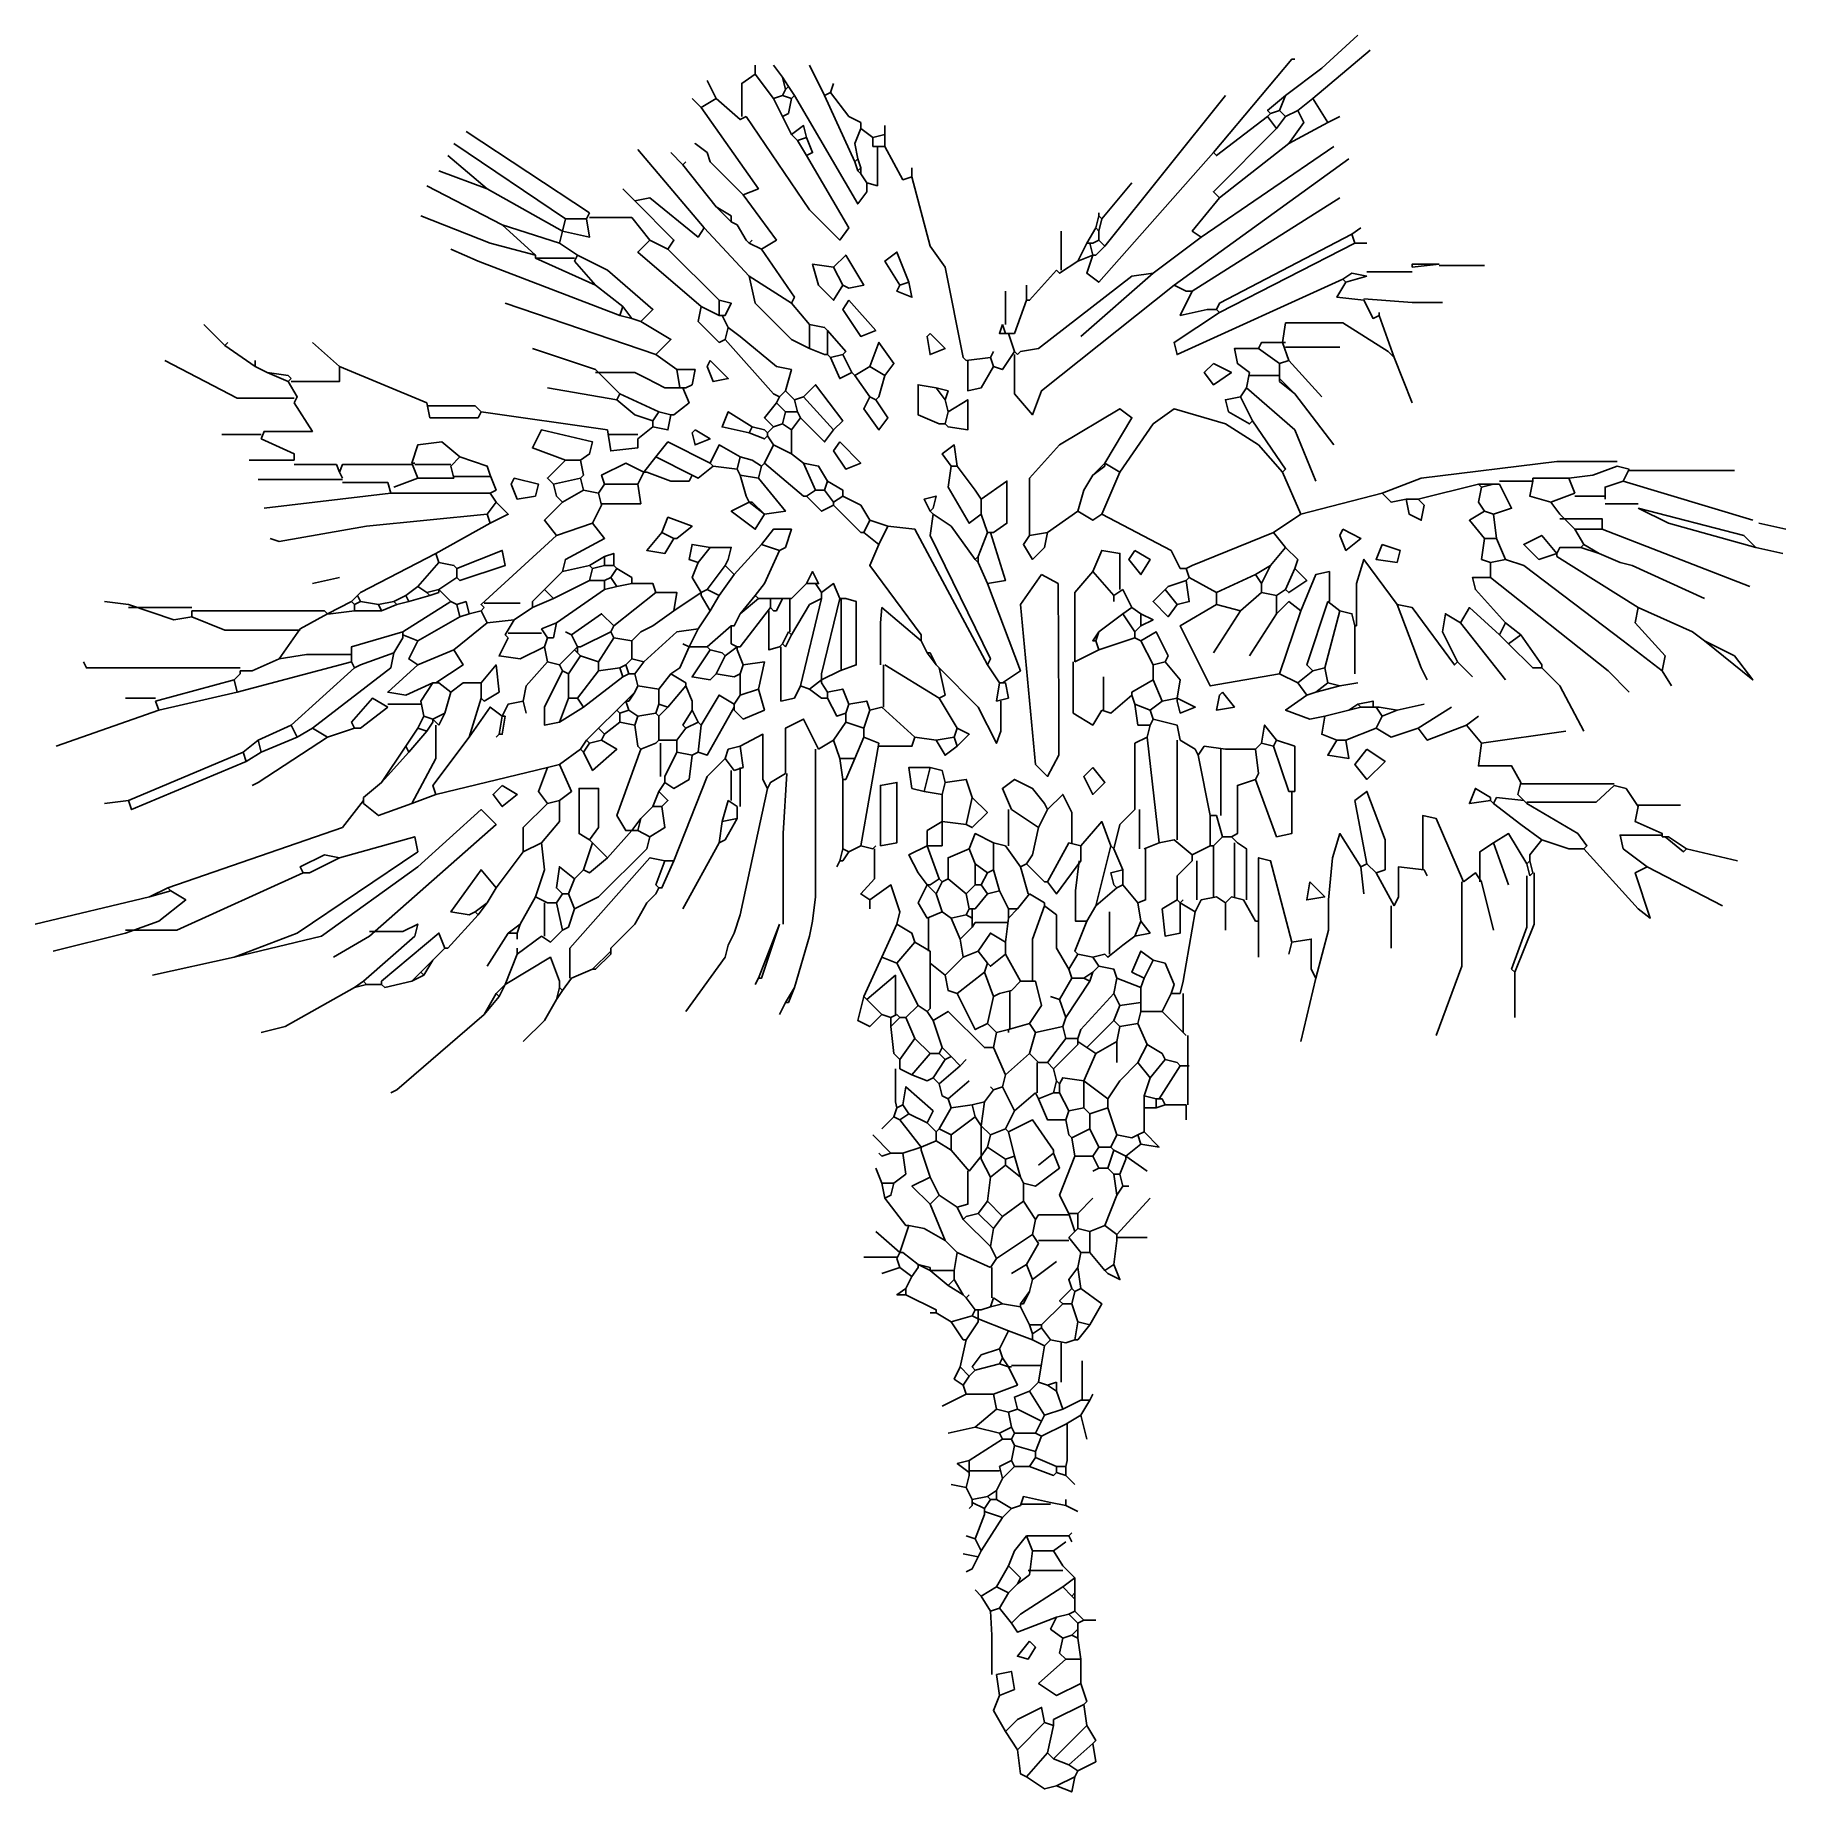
# Model space of a CAD drawing. Header units: inches. Extents: x 26.3 to 103.8, y 105.6 to 183.3.
import ezdxf

# ---------------------------------------------------------------- set-up
doc = ezdxf.new("R2010")
doc.units = ezdxf.units.IN
doc.header["$MEASUREMENT"] = 0
doc.layers.add('Standard', color=7, linetype='Continuous')

# ---------------------------------------------------------------- blocks, each defined once
blk = doc.blocks.new('A$C63282AA0')
at = {"layer": 'Standard', "color": 3, "linetype": 'Continuous'}
for points in [[(55.333, 75.066), (56.934, 76.266), (58.534, 77.733)], [(56.533, 74.933), (59.067, 77.067)], [(31.866, 76), (31.866, 76.399)], [(33.066, 75.867), (32.667, 76.399)], [(34.934, 75.066), (34.266, 76.399)], [(52.134, 72.533), (55.601, 76.666), (55.734, 76.666)], [(30.133, 74.933), (29.734, 75.732)], [(31.866, 76), (31.267, 75.599), (31.267, 74.133)], [(31.866, 76), (32.667, 74.933)], [(33.066, 75.867), (33.334, 75.466)], [(33.066, 75.867), (33.201, 75.333)], [(33.334, 75.466), (33.201, 75.333)], [(33.334, 75.466), (33.6, 75.066)], [(35.2, 75.199), (35.333, 75.599)], [(29.467, 74.533), (29.067, 74.933)], [(30.133, 74.933), (29.467, 74.533)], [(30.133, 74.933), (31.2, 73.999), (31.467, 74.133)], [(33.066, 75.066), (32.667, 74.933)], [(32.667, 74.933), (33.066, 74.133)], [(33.201, 75.333), (33.066, 75.066)], [(33.066, 75.066), (33.467, 74.933)], [(33.467, 74.933), (33.334, 74.266), (33.066, 74.133)], [(33.6, 75.066), (33.467, 74.933)], [(33.6, 75.066), (36.4, 70.266), (36.801, 70.8), (36.801, 71.2)], [(35.2, 75.199), (34.934, 75.066)], [(34.934, 75.066), (36.267, 72.133)], [(35.2, 75.199), (36, 74.133), (36.533, 73.866), (36.533, 73.6)], [(47.334, 68.4), (52.667, 75.066)], [(55.333, 75.066), (54.534, 74.399), (54.667, 74.266)], [(55.333, 75.066), (55.067, 74.399)], [(56.533, 74.933), (55.867, 74.399)], [(56.533, 74.933), (57.2, 73.866)], [(29.467, 74.533), (32.001, 70.933), (31.334, 70.667)], [(31.467, 74.133), (34.266, 70), (35.601, 68.666), (36, 69.199), (34.133, 72.4)], [(33.066, 74.133), (33.467, 73.333)], [(54.534, 74.133), (52.267, 72.4), (52.134, 72.533)], [(54.667, 74.266), (54.534, 74.133)], [(54.534, 74.133), (54.934, 73.6)], [(55.067, 74.399), (54.667, 74.266)], [(55.333, 74.133), (54.934, 73.6)], [(55.067, 74.399), (55.333, 74.133)], [(55.867, 74.399), (55.333, 74.133)], [(55.867, 74.399), (56.134, 73.866), (55.468, 72.933)], [(57.2, 73.866), (55.468, 72.933)], [(57.2, 73.866), (57.733, 74.133)], [(24.534, 69.866), (19.067, 73.466)], [(33.467, 73.333), (34, 73.733), (34.133, 73.2)], [(33.467, 73.333), (33.734, 73.066)], [(34.133, 73.2), (33.734, 73.066)], [(34.133, 73.2), (34.401, 72.533), (34.133, 72.4)], [(36.533, 73.6), (36.267, 72.933), (36.4, 72.266)], [(36.533, 73.6), (37.067, 73.2)], [(37.6, 73.333), (37.067, 73.2)], [(37.067, 73.2), (37.067, 72.799)], [(37.6, 73.333), (37.6, 73.733)], [(37.6, 73.333), (37.6, 72.799)], [(54.934, 73.6), (52.134, 70.8), (52.4, 70.532)], [(20, 70.933), (18.267, 72.4)], [(23.467, 69.6), (18.534, 72.933)], [(29.601, 69.199), (26.667, 72.666)], [(28.667, 72), (28.134, 72.533)], [(29.734, 72.533), (29.2, 72.933), (29.734, 72.533)], [(29.734, 72.533), (29.867, 72.133)], [(33.734, 73.066), (34.133, 72.4)], [(37.267, 72.799), (37.267, 71.066), (36.801, 71.2)], [(37.067, 72.799), (37.6, 72.799)], [(37.6, 72.799), (38.4, 71.333), (38.8, 71.466)], [(52.134, 72.533), (47.067, 66.799), (46.533, 67.2), (46.801, 67.999)], [(51.6, 68.8), (57.467, 72.799)], [(55.468, 72.933), (52.4, 70.532)], [(20, 70.933), (17.867, 71.733)], [(28.667, 72), (28.8, 72.133)], [(28.667, 72), (30.133, 70.133)], [(29.867, 72.133), (31.334, 70.667)], [(29.867, 72.133), (31.334, 70.667)], [(36.4, 72.266), (36.267, 72.133)], [(36.267, 72.133), (36.4, 71.733)], [(36.4, 72.266), (36.533, 71.867)], [(36.533, 71.867), (36.4, 71.733)], [(36.4, 71.733), (36.533, 71.599)], [(36.533, 71.867), (36.533, 71.599)], [(36.533, 71.599), (36.801, 71.2)], [(38.8, 71.466), (38.8, 71.867)], [(50.4, 66.666), (58.134, 72.266)], [(20.667, 69.332), (17.334, 71.066)], [(20, 70.933), (23.334, 69.066)], [(26.533, 70.399), (26, 70.933)], [(38.8, 71.466), (39.601, 68.4), (40.267, 67.466), (41.067, 63.466), (41.2, 63.333)], [(47.2, 69.6), (48.534, 71.2)], [(26.533, 70.399), (27.2, 70.532), (29.333, 68.8), (29.601, 69.199)], [(26.533, 70.399), (28.267, 68.666), (28, 68.267)], [(30.133, 70.133), (30.801, 69.733), (30.801, 69.467)], [(30.133, 70.133), (30.801, 69.467)], [(31.334, 70.667), (32.8, 68.666), (32.134, 68.267)], [(52.4, 70.532), (51.2, 69.066), (51.6, 68.8)], [(51.2, 66.399), (57.733, 70.532)], [(22.134, 67.999), (20.133, 68.533), (17.067, 69.733)], [(20.667, 69.332), (23.201, 68.533)], [(20.667, 69.332), (22.134, 67.999)], [(23.467, 69.6), (23.334, 69.066)], [(24.401, 69.6), (24.534, 68.8), (23.334, 69.066)], [(23.467, 69.6), (24.401, 69.6)], [(24.534, 69.866), (24.401, 69.6)], [(24.534, 69.666), (26.4, 69.666), (27.2, 68.666)], [(29.601, 69.199), (31.6, 67.067)], [(30.801, 69.467), (31.067, 69.332)], [(31.067, 69.332), (31.467, 68.666)], [(31.067, 69.332), (31.467, 68.666)], [(46.934, 69.199), (46.533, 68.533)], [(47.067, 69.733), (46.934, 69.199)], [(46.934, 69.199), (47.067, 69.066)], [(47.067, 69.733), (47.067, 69.866)], [(47.067, 69.733), (47.2, 69.6)], [(47.2, 69.6), (47.067, 69.066)], [(58.267, 68.933), (58.667, 69.199)], [(23.334, 69.066), (23.201, 68.533)], [(23.201, 68.533), (24, 67.999)], [(27.2, 68.666), (26.667, 68.132), (29.467, 65.732)], [(27.2, 68.666), (28, 68.267)], [(31.467, 68.666), (31.6, 68.533)], [(31.6, 68.533), (31.733, 68.666)], [(31.6, 68.533), (32.134, 68.267)], [(45.4, 67.333), (45.4, 69.066)], [(46.533, 68.533), (46.134, 67.733)], [(46.533, 68.533), (46.667, 68.533)], [(46.667, 68.533), (46.801, 68.533)], [(46.667, 68.533), (46.801, 67.999)], [(47.067, 68.666), (46.801, 68.533)], [(47.067, 69.066), (47.067, 68.666)], [(47.067, 68.666), (47.334, 68.4)], [(51.6, 68.8), (49.467, 67.2)], [(58.267, 68.933), (52.4, 65.867), (52.267, 65.599)], [(58.4, 68.533), (52.4, 65.466)], [(58.267, 68.933), (58.4, 68.533)], [(58.4, 68.533), (58.933, 68.533)], [(25.867, 65.333), (19.601, 67.733), (18.4, 68.267)], [(22.134, 67.999), (22.134, 67.866)], [(22.134, 67.866), (23.867, 67.866)], [(22.134, 67.866), (24.8, 66.666)], [(24, 67.999), (23.867, 67.733)], [(23.867, 67.733), (24.8, 66.666)], [(24, 67.999), (25.333, 67.333), (27.334, 65.599), (26.801, 65.066)], [(28, 68.267), (30.267, 66)], [(32.134, 68.267), (33.6, 66.133), (33.467, 65.867)], [(35.333, 67.466), (35.867, 67.999), (36.667, 66.666), (36, 66.533), (35.734, 66.666)], [(38.667, 66.799), (38.134, 68.132), (37.6, 67.733), (38.267, 66.666)], [(46.134, 67.733), (45.333, 67.2), (45.2, 67.333)], [(46.801, 67.999), (46.134, 67.733)], [(46.801, 67.999), (46.934, 67.999)], [(47.334, 68.4), (46.934, 67.999)], [(31.6, 67.067), (33.467, 65.867)], [(31.6, 67.067), (31.866, 65.867), (33.467, 64.266), (34.266, 63.866)], [(35.333, 67.466), (34.401, 67.599), (34.667, 66.666), (35.333, 66), (35.734, 66.666)], [(35.333, 67.466), (35.734, 66.666)], [(49.467, 67.2), (48.534, 67.067), (44.401, 63.866), (43.6, 63.733), (43.467, 63.6)], [(45.2, 67.333), (44, 66), (43.867, 66)], [(49.467, 67.2), (46.267, 64.399)], [(57.867, 66.932), (50.533, 63.6), (50.4, 64.133), (52.4, 65.466)], [(58.933, 67.067), (58.267, 67.2), (57.867, 66.932)], [(57.867, 66.932), (58, 66.799)], [(58.933, 67.067), (58, 66.799)], [(60.934, 67.266), (58.933, 67.266)], [(62.134, 67.599), (60.934, 67.466)], [(62.134, 67.599), (60.934, 67.599), (60.934, 67.466)], [(62.134, 67.533), (64.133, 67.533)], [(24.8, 66.666), (26, 65.732)], [(38.667, 66.799), (38.8, 66.133), (38.134, 66.399), (38.267, 66.666)], [(38.667, 66.799), (38.267, 66.666)], [(42.933, 64.933), (42.933, 66.399)], [(50.4, 66.666), (44.534, 62), (44.133, 60.933), (43.334, 61.867), (43.334, 63.6)], [(43.867, 66), (43.867, 66.666)], [(50.4, 66.666), (50.934, 66.399), (51.2, 66.399)], [(51.2, 66.399), (50.667, 65.333), (51.866, 65.599), (52.267, 65.599)], [(58, 66.799), (57.6, 66.133), (58.8, 66)], [(27.467, 63.6), (20.801, 65.867)], [(26, 65.732), (25.867, 65.333)], [(25.867, 65.333), (26.4, 65.199)], [(26, 65.732), (26.4, 65.199)], [(29.467, 65.732), (29.333, 65.066), (30.267, 64.133), (30.533, 64.266)], [(29.467, 65.732), (30.267, 65.333)], [(30.267, 66), (30.801, 65.867), (30.533, 65.333)], [(30.267, 66), (30.267, 65.333)], [(30.267, 65.333), (30.4, 65.333)], [(30.4, 65.333), (30.533, 65.333)], [(30.4, 65.333), (30.667, 64.8)], [(33.467, 65.867), (34.266, 64.933)], [(36, 66), (37.2, 64.666), (36.533, 64.399), (35.734, 65.599), (36, 66)], [(43.867, 66), (43.334, 64.533), (43.201, 64.533)], [(52.267, 65.599), (52.4, 65.466)], [(58.8, 66.066), (60.934, 65.9), (62.267, 65.9)], [(58.8, 66), (59.2, 65.199), (59.467, 65.333)], [(59.467, 65.333), (59.467, 65.466)], [(59.467, 65.333), (60.133, 63.466)], [(8.4, 63.999), (7.467, 64.933)], [(26.4, 65.199), (26.801, 65.066)], [(26.801, 65.066), (28.134, 64.266), (27.467, 63.6)], [(30.667, 64.8), (30.533, 64.266)], [(30.667, 64.8), (31.2, 64.399), (32.8, 63.066), (33.467, 62.933), (33.201, 62)], [(34.266, 64.933), (34.266, 63.866)], [(34.266, 64.933), (34.934, 64.8), (35.067, 64.666)], [(35.067, 64.666), (35.867, 63.733), (35.734, 63.6)], [(35.067, 64.666), (35.067, 63.6)], [(39.601, 64.533), (40.267, 63.866), (39.601, 63.6), (39.467, 64.399), (39.601, 64.533)], [(42.8, 64.933), (42.667, 64.533), (42.933, 64.533)], [(42.8, 64.933), (42.933, 64.533)], [(42.933, 64.533), (43.066, 64.533)], [(43.066, 64.533), (43.201, 64.533)], [(43.066, 64.533), (43.334, 63.733)], [(55.2, 64.133), (55.333, 65), (57.867, 65), (59.867, 63.733), (60.133, 63.466)], [(8.4, 63.999), (8.534, 64.133)], [(8.4, 63.999), (9.734, 63.066)], [(13.467, 63.066), (12.267, 64.133)], [(24.8, 62.933), (22.001, 63.866)], [(30.533, 64.266), (32.667, 61.867), (32.933, 61.733)], [(34.266, 63.866), (34.934, 63.6), (35.067, 63.6)], [(36.934, 63.066), (37.334, 64.133), (38, 63.2), (37.6, 62.666)], [(54.133, 63.866), (53.066, 63.866), (53.201, 63.2), (53.734, 62.799)], [(55.2, 64.133), (54.266, 64.133), (54.133, 63.866)], [(54.133, 63.866), (55.067, 63.2)], [(55.2, 64.133), (55.333, 64.133)], [(55.2, 64.133), (55.468, 63.333)], [(55.333, 63.933), (57.733, 63.933)], [(11.467, 61.666), (8.933, 61.666), (5.734, 63.333)], [(9.734, 63.066), (9.734, 63.333)], [(9.734, 63.066), (10.267, 62.799)], [(13.467, 63.066), (13.467, 62.4), (11.334, 62.4)], [(13.467, 63.066), (17.334, 61.466)], [(27.467, 63.6), (28.4, 62.933)], [(29.867, 63.333), (30.667, 62.533), (30, 62.4), (29.734, 63.066), (29.867, 63.333)], [(35.067, 63.6), (35.2, 63.466)], [(35.734, 63.6), (35.2, 63.466)], [(35.2, 63.466), (35.601, 62.533), (36.134, 62.799)], [(35.734, 63.6), (36.134, 62.799)], [(36.934, 63.066), (36.267, 62.666)], [(36.934, 63.066), (37.6, 62.666)], [(42.267, 63.466), (41.2, 63.333)], [(41.267, 63.333), (41.267, 62), (41.866, 62.133), (42.4, 63.066)], [(42.267, 63.466), (42.4, 63.733)], [(42.267, 63.466), (42.4, 63.066)], [(43.334, 63.733), (42.8, 62.933), (42.4, 63.066)], [(43.334, 63.733), (43.467, 63.6)], [(52.134, 63.2), (52.933, 62.799), (52.134, 62.266), (51.733, 62.799), (52.134, 63.2)], [(55.468, 63.333), (55.067, 63.2)], [(55.067, 63.2), (55.067, 62.533)], [(55.468, 63.333), (56.934, 61.733)], [(60.133, 63.466), (60.934, 61.466)], [(10.267, 62.799), (11.2, 62.4)], [(10.267, 62.799), (11.2, 62.666), (11.334, 62.533)], [(11.334, 62.533), (11.2, 62.4)], [(11.2, 62.4), (11.6, 61.733), (11.467, 61.466)], [(24.8, 62.933), (25.867, 61.867)], [(24.8, 62.799), (26.533, 62.799), (27.067, 62.533)], [(27.067, 62.533), (27.867, 62.133)], [(27.067, 62.533), (27.867, 62.133)], [(28.4, 62.933), (28.534, 62.133)], [(28.4, 62.933), (29.2, 62.933), (29.067, 62.266), (28.8, 62.133)], [(34, 61.733), (34.534, 62.266), (35.734, 60.667), (35.333, 60.266)], [(36.134, 62.799), (36.267, 62.666)], [(36.267, 62.666), (36.934, 61.733)], [(37.6, 62.666), (37.334, 61.733), (37.2, 61.599)], [(39.867, 62.133), (39.067, 62.266), (39.067, 60.933), (40, 60.532), (40.267, 60.532)], [(53.734, 62.799), (53.6, 62.133)], [(53.734, 62.666), (55.067, 62.666)], [(55.067, 62.533), (55.067, 62.4)], [(55.067, 62.533), (55.734, 61.867)], [(55.067, 62.4), (55.734, 61.867)], [(11.467, 61.466), (12.267, 60.199), (10.133, 60.199), (10, 59.866)], [(17.334, 61.466), (17.467, 60.8), (19.601, 60.8), (19.734, 61.066)], [(25.734, 61.599), (22.667, 62.133)], [(25.867, 61.867), (25.734, 61.599)], [(25.734, 61.599), (26.533, 60.933), (27.334, 60.667)], [(25.867, 61.867), (27.6, 61.066)], [(27.867, 62.133), (28.534, 62.133)], [(28.667, 62.133), (28.933, 61.466), (28.267, 60.933), (28.134, 60.933)], [(28.534, 62.133), (28.667, 62.133)], [(28.667, 62.133), (28.8, 62.133)], [(32.8, 61.466), (32.267, 60.8), (32.667, 60.399)], [(32.933, 61.733), (32.8, 61.466)], [(32.8, 61.466), (33.201, 61.066)], [(33.201, 62), (32.933, 61.733)], [(33.201, 62), (33.6, 61.599)], [(34, 61.733), (33.6, 61.599)], [(33.6, 61.599), (33.734, 61.066)], [(34, 61.733), (35.333, 60.266)], [(36.934, 61.733), (36.667, 61.2), (37.334, 60.266), (37.733, 60.8), (37.2, 61.599)], [(36.934, 61.733), (37.2, 61.599)], [(39.867, 62.133), (40.267, 61.599)], [(39.867, 62.133), (40.4, 62), (40.267, 61.599)], [(40.267, 61.599), (40.4, 61.066)], [(40.4, 61.066), (41.267, 61.599), (41.267, 60.266), (40.4, 60.399), (40.267, 60.532)], [(53.334, 61.733), (52.667, 61.599), (52.8, 61.066), (53.734, 60.532), (53.867, 60.667)], [(53.6, 62.133), (53.334, 61.733)], [(53.334, 61.733), (53.867, 60.667)], [(53.6, 62.133), (55.734, 60.266), (56.667, 57.999)], [(55.734, 61.867), (57.467, 59.6)], [(17.334, 61.333), (19.467, 61.333), (19.734, 61.066)], [(19.734, 61.066), (25.333, 60.266)], [(27.6, 61.066), (27.334, 60.667)], [(28.134, 60.933), (28, 60.266), (27.334, 60.399)], [(27.334, 60.667), (27.334, 60.532)], [(27.6, 61.066), (28.134, 60.933)], [(31.733, 60.399), (30.667, 61.066), (30.4, 60.399), (31.6, 60.133)], [(33.201, 61.066), (33.066, 60.532)], [(33.201, 61.066), (33.734, 61.066)], [(33.867, 60.8), (33.467, 60.266)], [(33.734, 61.066), (33.867, 60.8)], [(33.867, 60.8), (34.934, 59.733), (35.333, 60.266)], [(40.4, 61.066), (40.267, 60.532)], [(47.334, 58.8), (48.534, 60.8), (48, 61.2), (45.333, 59.6), (44, 58.132), (44, 55.732), (44, 55.599)], [(48, 58.4), (49.467, 60.532), (50.4, 61.2), (52.667, 60.532), (54.133, 59.6), (55.2, 58.4)], [(53.867, 60.667), (55.333, 58.533), (55.2, 58.4)], [(10, 60.066), (8.267, 60.066)], [(10, 59.866), (11.467, 59.199), (11.467, 58.933)], [(23.467, 58.933), (22.001, 59.467), (22.4, 60.266), (24.667, 59.733), (24.534, 59.199), (24.133, 58.933)], [(25.333, 60.266), (25.468, 59.332), (26.667, 59.467), (26.667, 59.866)], [(25.333, 60.066), (26.667, 60.066)], [(27.334, 60.399), (26.667, 59.866)], [(27.334, 60.532), (27.334, 60.399)], [(29.2, 60.266), (29.867, 59.866), (29.2, 59.6), (29.067, 60.133), (29.2, 60.266)], [(31.733, 60.399), (31.6, 60.133)], [(31.6, 60.133), (32.267, 59.866), (32.4, 60)], [(31.733, 60.399), (32.267, 60.266), (32.4, 60.133)], [(32.667, 60.399), (32.4, 60.133)], [(32.4, 60.133), (32.4, 60)], [(32.4, 60), (32.667, 59.6)], [(33.066, 60.532), (32.667, 60.399)], [(33.066, 60.532), (33.467, 60.266)], [(33.467, 60.266), (33.467, 59.199)], [(18.8, 59.066), (18, 59.733), (16.934, 59.6), (16.667, 58.8)], [(27.467, 59.066), (28, 59.733), (29.867, 58.8)], [(31.2, 59.066), (30.267, 59.6), (29.867, 58.8)], [(32.667, 59.6), (32.267, 58.8)], [(32.667, 59.6), (33.467, 59.199)], [(33.467, 59.199), (34, 58.8)], [(35.601, 59.733), (36.533, 58.8), (35.867, 58.533), (35.333, 59.332), (35.601, 59.733)], [(40.533, 58.666), (40.133, 59.199), (40.667, 59.6), (40.801, 58.666)], [(11.467, 58.933), (9.467, 58.933)], [(11.467, 58.733), (13.334, 58.733), (13.467, 58.4)], [(16.667, 58.733), (13.6, 58.733), (13.467, 58.4)], [(13.467, 58.4), (13.6, 58.132)], [(16.667, 58.8), (16.801, 58.8)], [(16.667, 58.8), (16.934, 58.132)], [(16.801, 58.733), (18.4, 58.733)], [(18.8, 59.066), (18.4, 58.666)], [(18.4, 58.666), (18.534, 58.132)], [(18.8, 59.066), (20, 58.666), (20.133, 58.267)], [(23.467, 58.933), (22.667, 58.132), (22.933, 57.866)], [(23.467, 58.933), (24.133, 58.933)], [(24.133, 58.933), (24.266, 58.267), (24.133, 58.132)], [(26.934, 58.4), (26.134, 58.8), (25.067, 58.267), (25.2, 57.866)], [(26.934, 58.4), (26.667, 57.866)], [(27.467, 59.066), (26.934, 58.4)], [(26.934, 58.4), (27.067, 58.4)], [(27.067, 58.4), (28.134, 57.999), (28.933, 57.999), (29.067, 58.267)], [(27.467, 59.066), (29.067, 58.267)], [(30, 58.666), (29.333, 58.132), (29.067, 58.267)], [(29.867, 58.8), (30, 58.666)], [(30, 58.666), (31.067, 58.533)], [(31.2, 59.066), (31.067, 58.533)], [(31.067, 58.533), (31.2, 58.267)], [(31.2, 59.066), (31.733, 58.933), (32.134, 58.666)], [(32.134, 58.666), (32.001, 58.132)], [(32.267, 58.8), (32.134, 58.666)], [(32.267, 58.8), (34, 57.333), (34.133, 57.333)], [(34, 58.8), (34.534, 57.599)], [(34, 58.8), (34.667, 58.666), (35.067, 57.999)], [(40.533, 58.666), (40.4, 57.733), (41.334, 56.133), (41.866, 56.533)], [(40.533, 58.666), (40.801, 58.666)], [(40.801, 58.666), (41.6, 57.599), (41.866, 57.2)], [(47.334, 58.8), (46.801, 58.267)], [(47.334, 58.666), (46.801, 58.267)], [(48, 58.4), (47.2, 56.533)], [(47.334, 58.8), (48, 58.4)], [(47.334, 58.8), (47.334, 58.666)], [(55.2, 58.4), (56, 56.533)], [(70, 58.866), (67.334, 58.866), (61.334, 58.132), (59.601, 57.466)], [(70, 58.666), (68.933, 58.267), (67.867, 58.132)], [(70, 58.666), (70.533, 58.533)], [(70.533, 58.533), (70.267, 57.999)], [(70.533, 58.466), (75.2, 58.466)], [(13.6, 58.066), (9.867, 58.066)], [(13.6, 57.933), (15.601, 57.933), (15.734, 57.466)], [(16.934, 58.132), (15.867, 57.733)], [(16.934, 58.132), (18.534, 58.132)], [(20.133, 58.2), (18.534, 58.2)], [(20.133, 58.267), (20.4, 57.599), (20.133, 57.466)], [(21.2, 58.132), (22.267, 57.866), (22.134, 57.333), (21.334, 57.2), (21.067, 57.866), (21.2, 58.132)], [(24.133, 58.132), (22.933, 57.866)], [(22.933, 57.866), (23.066, 57.333), (23.334, 57.067)], [(24.266, 57.599), (23.334, 57.067)], [(24.133, 58.132), (24.266, 57.599)], [(24.266, 57.599), (24.934, 57.466)], [(25.2, 57.866), (24.934, 57.466)], [(26.667, 57.866), (26.801, 57), (25.067, 57)], [(25.2, 57.866), (26.667, 57.866)], [(31.2, 58.267), (32.001, 58.132)], [(31.2, 58.267), (31.467, 57.333), (31.6, 57.067)], [(32.001, 58.132), (33.201, 56.666), (32.267, 56.533)], [(34.534, 57.599), (34.133, 57.333)], [(34.534, 57.599), (34.934, 57.599)], [(35.067, 57.999), (34.934, 57.599)], [(34.934, 57.599), (35.333, 57.067)], [(35.067, 57.999), (35.734, 57.599), (35.734, 57.333)], [(41.866, 57.2), (43, 57.999), (43, 56.133), (42.4, 55.732)], [(46.4, 57.599), (46.134, 56.666)], [(46.801, 58.267), (46.4, 57.599)], [(46.801, 58.267), (46.4, 57.599)], [(63.867, 57.866), (61.2, 57.2)], [(63.867, 57.866), (64, 57.733)], [(63.867, 57.866), (64.534, 57.866)], [(64, 57.733), (63.867, 57.067), (64.133, 56.666)], [(64.534, 57.866), (64, 57.733)], [(64.534, 57.866), (64.8, 57.866)], [(64.8, 57.866), (65.333, 56.799), (64.534, 56.533)], [(66.267, 57.999), (64.8, 57.999)], [(66.267, 57.999), (66.134, 57.333), (67.067, 57.067)], [(66.267, 58.132), (66.934, 58.132)], [(66.267, 58.132), (66.934, 58.132)], [(66.267, 58.132), (66.267, 57.999)], [(66.934, 58.132), (67.867, 58.132)], [(67.867, 58.132), (68.134, 57.466)], [(70.267, 57.999), (69.467, 57.733), (69.467, 57.2)], [(70.267, 57.999), (76, 56.266)], [(15.734, 57.466), (10.133, 56.799)], [(15.734, 57.466), (20.133, 57.466)], [(20.4, 57.067), (20, 56.533)], [(20.133, 57.466), (20.4, 57.067)], [(20.4, 57.067), (20.934, 56.533), (20.133, 56.133)], [(23.334, 57.067), (22.534, 56.266), (23.066, 55.599)], [(25.067, 56.932), (24.667, 56.133)], [(24.934, 57.466), (25.067, 56.932)], [(31.6, 57.067), (30.801, 56.666), (31.866, 55.867), (32.267, 56.533)], [(31.6, 57.067), (31.733, 57.067)], [(31.6, 57.067), (32.267, 56.533)], [(31.733, 57.067), (32.267, 56.533)], [(34.133, 57.333), (34.8, 56.666), (35.333, 56.932)], [(35.734, 57.333), (35.333, 57.067)], [(35.333, 57.067), (35.333, 56.932)], [(35.333, 56.932), (36.533, 55.732), (36.667, 55.732)], [(35.734, 57.333), (36.533, 56.932), (36.934, 56.266)], [(39.601, 56.666), (39.333, 57.2), (39.867, 57.333), (39.734, 56.799), (39.601, 56.666)], [(41.866, 57.2), (41.866, 56.533)], [(59.601, 57.466), (56, 56.533)], [(59.601, 57.466), (60, 57.067), (60.667, 57.2)], [(60.667, 57.2), (61.2, 57.2)], [(60.667, 57.2), (60.801, 56.533), (61.334, 56.266), (61.467, 56.932), (61.2, 57.2)], [(68.134, 57.466), (67.067, 57.067)], [(67.067, 57.067), (67.467, 56.533)], [(68.134, 57.333), (69.467, 57.333)], [(69.467, 57), (70.934, 57)], [(70.934, 56.799), (75.601, 55.599), (76.134, 55.066)], [(70.934, 56.799), (72.267, 56.133), (76.134, 55.066)], [(20, 56.533), (14.667, 56), (10.801, 55.333), (10.4, 55.466)], [(20.133, 56.133), (17.733, 54.8)], [(20, 56.533), (20.133, 56.133)], [(24.667, 56.133), (23.066, 55.599)], [(24.667, 56.133), (25.2, 55.466), (23.467, 54.533), (23.334, 53.999)], [(27.733, 55.732), (28, 56.399), (29.067, 56), (28.4, 55.466), (28.267, 55.466)], [(36.934, 56.266), (36.667, 55.732)], [(36.934, 56.266), (37.733, 56)], [(37.733, 56), (37.334, 55.199)], [(37.733, 56), (38.933, 55.867), (42.134, 49.866)], [(39.601, 56.666), (39.734, 56.533)], [(39.734, 56.533), (39.601, 55.599), (42.267, 50.133), (42.134, 49.866)], [(39.734, 56.533), (40.533, 56), (41.6, 54.533)], [(41.866, 56.533), (42.134, 55.732)], [(46.134, 56.666), (45.2, 56), (44.8, 55.732)], [(46.134, 56.666), (46.801, 56.266), (47.2, 56.533)], [(47.2, 56.533), (50.267, 54.933), (50.667, 54.133), (50.934, 54.133)], [(56, 56.533), (54.8, 55.732)], [(64.133, 56.666), (63.467, 56.266), (64.133, 55.466)], [(64.133, 56.666), (64.534, 56.533)], [(64.534, 56.533), (64.667, 55.466)], [(67.467, 56.533), (68.134, 55.867)], [(67.467, 56.333), (69.333, 56.333), (69.333, 55.867)], [(76.267, 56.133), (77.467, 55.867)], [(23.066, 55.599), (19.734, 52.533), (19.867, 52.4)], [(27.733, 55.732), (27.067, 54.933), (27.867, 54.8), (28.267, 55.466)], [(27.733, 55.732), (28.267, 55.466)], [(29.867, 55.066), (29.067, 55.199), (28.933, 54.533), (29.333, 54.399)], [(32.134, 55.199), (30.934, 53.866)], [(32.134, 55.199), (32.667, 55.867), (33.467, 55.867), (33.201, 55.066), (32.933, 54.933)], [(32.134, 55.199), (32.933, 54.933)], [(36.667, 55.732), (37.334, 55.199)], [(37.334, 55.199), (36.934, 54.266), (39.2, 51.2), (39.2, 50.933)], [(42.134, 55.732), (41.733, 54.666)], [(42.134, 55.732), (42.267, 55.732)], [(42.267, 55.732), (42.933, 53.6), (42.134, 53.466)], [(42.267, 55.732), (42.4, 55.732)], [(44.8, 55.732), (44.667, 55.066), (44.133, 54.533), (43.734, 55.199), (44, 55.599)], [(44.8, 55.732), (44, 55.599)], [(54.8, 55.732), (51.2, 54.266), (50.934, 54.133)], [(54.8, 55.732), (55.333, 55.066)], [(57.867, 55.867), (58.667, 55.466), (58, 54.933), (57.733, 55.599), (57.867, 55.867)], [(59.601, 55.199), (60.4, 54.933), (60.267, 54.399), (59.333, 54.533), (59.601, 55.199)], [(64.133, 55.466), (64, 54.533), (64.401, 54.399)], [(64.133, 55.466), (64.667, 55.466)], [(64.667, 55.466), (65.067, 54.533)], [(67.334, 54.8), (66.533, 54.533), (65.867, 55.199), (66.667, 55.599), (67.334, 54.8)], [(68.134, 55.867), (69.333, 55.867)], [(68.134, 55.867), (68.534, 55.199)], [(68.534, 55.199), (68.4, 55.066)], [(68.534, 55.199), (69.2, 54.8)], [(69.333, 55.867), (75.867, 53.333)], [(17.733, 54.8), (14.401, 53.066), (14.266, 52.933)], [(17.733, 54.8), (17.867, 54.399)], [(18.667, 54.133), (20.667, 54.933), (20.801, 54.266), (18.8, 53.6), (18.667, 53.733)], [(25.2, 54.666), (24.534, 54.266)], [(25.2, 54.666), (25.601, 54.8), (25.601, 54.266)], [(25.2, 54.666), (25.2, 54.266)], [(29.867, 55.066), (29.333, 54.399)], [(29.867, 55.066), (30.801, 55.066), (30.667, 54.533), (30.533, 54.266)], [(32.933, 54.933), (32.267, 53.466), (31.866, 52.933)], [(41.733, 54.666), (41.6, 54.533)], [(41.6, 54.533), (41.733, 54.399)], [(41.733, 54.666), (41.733, 54.399)], [(46.801, 53.999), (47.2, 54.933), (48, 54.8), (48, 53.2)], [(48.667, 54.933), (49.333, 54.533), (48.933, 53.866), (48.4, 54.533), (48.667, 54.933)], [(55.333, 55.066), (54.667, 54.266)], [(55.333, 55.066), (55.867, 54.533), (55.734, 54.133)], [(60.267, 52.533), (58.8, 54.533), (58.467, 53.466), (58.467, 51.599), (58.4, 51.599)], [(65.067, 54.533), (64.401, 54.399)], [(65.067, 54.533), (65.867, 54.266), (70.267, 50.933), (72.001, 49.6)], [(68.4, 55.066), (67.467, 55.066), (67.334, 54.8)], [(67.334, 54.8), (67.334, 54.666)], [(67.334, 54.666), (70.934, 52.4)], [(68.4, 55.066), (69.2, 54.8)], [(69.2, 54.8), (70.133, 54.399)], [(76.134, 55.066), (77.334, 54.8)], [(13.467, 53.733), (12.267, 53.466)], [(17.867, 54.399), (16.934, 53.333)], [(17.867, 54.399), (18.534, 54.266), (18.667, 54.133)], [(18.667, 53.733), (17.867, 53.2)], [(18.667, 54.133), (18.667, 53.733)], [(23.334, 53.999), (22.534, 53.2)], [(24.534, 54.266), (23.334, 53.999)], [(24.534, 54.266), (24.667, 54.133)], [(24.667, 54.133), (24.534, 53.6)], [(25.2, 54.266), (24.667, 54.133)], [(25.2, 54.266), (25.601, 54.266)], [(25.468, 53.733), (25.2, 53.6)], [(25.734, 54.133), (25.468, 53.733)], [(25.468, 53.733), (25.734, 53.333)], [(25.601, 54.266), (25.734, 54.133)], [(25.734, 54.133), (26.4, 53.733), (26.4, 53.466)], [(29.333, 54.399), (29.067, 53.733), (29.467, 53.066)], [(30.533, 54.266), (29.734, 53.2)], [(30.934, 53.866), (30.267, 52.933)], [(30.533, 54.266), (30.934, 53.866)], [(34.133, 53.466), (34.401, 53.999), (34.667, 53.466), (34.534, 53.466)], [(41.733, 54.399), (42.134, 53.466)], [(44.534, 53.866), (45.267, 53.466), (45.3, 47.866), (45.3, 45.867), (44.8, 44.933), (44.266, 45.466), (43.6, 52.533), (44.534, 53.866)], [(46.801, 53.999), (46, 53.066), (46, 50.133), (46, 50)], [(46.801, 53.999), (47.733, 52.933)], [(50.934, 54.133), (51.067, 53.733)], [(51.067, 53.733), (50.934, 53.6)], [(51.067, 53.733), (52.267, 53.066)], [(54, 53.866), (52.267, 53.066)], [(54.667, 54.266), (54, 53.866)], [(54, 53.866), (54.266, 53.466)], [(54.667, 54.266), (54.266, 53.466)], [(55.734, 54.133), (56.267, 53.6), (55.468, 53.066), (55.333, 53.2)], [(55.734, 54.133), (55.333, 53.2)], [(57.267, 52.666), (57.267, 53.999), (56.667, 53.866), (56, 52.266)], [(64.401, 53.733), (63.6, 53.733), (63.734, 53.2), (65.067, 51.733)], [(64.401, 54.399), (64.401, 53.733)], [(64.401, 53.733), (69.601, 49.6), (70.533, 48.666)], [(70.133, 54.399), (70.667, 54.266)], [(70.133, 54.399), (70.667, 54.266)], [(70.667, 54.266), (73.867, 52.799)], [(14.266, 52.933), (14, 52.666)], [(14.266, 52.933), (14.401, 52.666)], [(16.4, 52.933), (15.867, 52.666)], [(16.934, 53.333), (16.4, 52.933)], [(16.4, 52.933), (16.533, 52.666)], [(17.467, 52.933), (16.533, 52.666)], [(16.934, 53.333), (17.334, 53.066)], [(17.867, 53.2), (17.334, 53.066)], [(17.334, 53.066), (17.467, 52.933)], [(17.867, 53.066), (17.467, 52.933)], [(17.867, 53.2), (17.867, 53.066)], [(17.867, 53.2), (18.4, 52.666)], [(22.534, 53.2), (22.001, 52.666), (22.001, 52.4)], [(22.534, 53.2), (22.933, 52.799)], [(24.534, 53.6), (22.933, 52.799)], [(25.2, 53.2), (23.066, 51.733)], [(24.534, 53.6), (25.2, 53.6)], [(25.2, 53.6), (25.2, 53.2)], [(25.734, 53.333), (25.2, 53.2)], [(27.467, 53.066), (25.601, 51.599)], [(26.4, 53.466), (25.734, 53.333)], [(26.4, 53.466), (27.334, 53.466), (27.467, 53.066)], [(27.467, 53.066), (28.4, 53.066), (28.267, 52.266)], [(29.467, 53.066), (28.267, 52.266)], [(29.734, 53.2), (29.467, 53.066)], [(29.467, 53.066), (29.467, 52.933)], [(29.467, 52.933), (29.867, 52.266)], [(29.734, 53.2), (30.267, 52.933)], [(30.267, 52.933), (29.867, 52.266)], [(31.866, 52.933), (31.2, 52.133)], [(31.866, 52.933), (32.001, 52.799)], [(34.133, 53.466), (33.467, 52.799)], [(34.133, 53.466), (34.534, 53.466)], [(34.534, 53.466), (34.8, 53.066)], [(34.8, 53.066), (35.333, 53.466), (35.601, 52.799)], [(34.8, 53.066), (34.8, 52.799)], [(42.134, 53.466), (43.6, 49.6), (42.8, 49.066)], [(48.134, 53.2), (47.733, 52.933)], [(47.733, 52.933), (47.733, 52.666)], [(48.134, 53.2), (48.534, 52.4)], [(50, 53.2), (49.467, 52.666), (50.133, 52), (50.533, 52.533)], [(50.934, 53.6), (50.133, 53.333), (50, 53.2)], [(50, 53.2), (50.533, 52.533)], [(50.934, 53.6), (51.067, 52.666), (50.533, 52.533)], [(52.267, 53.066), (52.267, 52.533)], [(54.266, 53.066), (53.334, 52.266)], [(54.266, 53.466), (54.266, 53.066)], [(54.266, 53.066), (54.934, 52.933)], [(55.333, 53.2), (54.934, 52.933)], [(54.934, 52.933), (54.934, 52.133)], [(4.133, 52.533), (3.066, 52.666)], [(4.133, 52.533), (6.134, 51.867), (6.934, 52)], [(4.133, 52.4), (6.934, 52.4)], [(6.934, 52.266), (12.8, 52.266), (12.933, 52.133)], [(6.934, 52.266), (6.934, 52.133)], [(6.934, 52.133), (6.934, 52)], [(12.933, 52.133), (11.733, 51.466)], [(14, 52.666), (12.933, 52.133)], [(12.933, 52.133), (13.066, 52.133)], [(14.133, 52.266), (13.066, 52.133)], [(14, 52.666), (14.133, 52.533)], [(14.401, 52.666), (14.133, 52.533)], [(14.133, 52.533), (14.133, 52.266)], [(14.133, 52.266), (15.333, 52.266)], [(14.401, 52.666), (15.2, 52.533)], [(15.867, 52.666), (15.2, 52.533)], [(15.2, 52.533), (15.333, 52.266)], [(16, 52.533), (15.333, 52.266)], [(15.867, 52.666), (16, 52.533)], [(16.533, 52.666), (16, 52.533)], [(18.4, 52.666), (16.267, 51.333)], [(18.4, 52.666), (18.667, 52.533)], [(18.667, 52.533), (19.067, 52.666), (19.2, 52.133)], [(18.667, 52.533), (18.8, 52)], [(19.2, 52.133), (18.8, 52)], [(19.734, 52.266), (19.2, 52.133)], [(19.867, 52.4), (19.734, 52.266)], [(19.734, 52.266), (20, 51.733)], [(19.867, 52.599), (21.467, 52.599)], [(22.001, 52.4), (21.2, 51.867)], [(22.933, 52.799), (22.001, 52.4)], [(25.601, 51.599), (25.067, 52.133), (23.734, 51.2)], [(28.267, 52.266), (27.334, 51.599)], [(29.867, 52.266), (29.333, 51.466)], [(31.2, 52.133), (30.934, 51.599), (30.801, 51.599)], [(32.534, 52.4), (31.2, 50.667), (31.067, 50.667)], [(32.001, 52.799), (31.2, 52.133)], [(32.001, 52.799), (32.534, 52.799)], [(32.467, 52.266), (32.467, 50.532), (32.933, 50.667), (33.066, 50.8)], [(32.534, 52.799), (32.534, 52.4)], [(32.534, 52.799), (33.066, 52.799)], [(32.534, 52.4), (32.667, 52.266)], [(33.066, 52.799), (32.8, 52.266), (32.667, 52.266)], [(33.066, 52.799), (33.467, 52.799)], [(33.4, 52.799), (33.4, 51.333)], [(34.8, 52.799), (34.266, 52.533), (33.467, 51.2)], [(34.8, 52.799), (33.867, 48.933)], [(35.601, 52.799), (34.8, 49.467), (34.8, 49.199)], [(35.601, 52.799), (35.734, 52.799)], [(35.867, 52.799), (36.334, 52.666), (36.334, 49.866), (35.601, 49.6)], [(35.667, 52.799), (35.667, 49.6)], [(35.734, 52.799), (35.867, 52.799)], [(39.2, 50.933), (37.467, 52.4), (37.4, 51.733), (37.4, 49.866)], [(48.134, 52.133), (47.067, 51.333)], [(48.534, 52.4), (48.134, 52.133)], [(48.134, 52.133), (48.667, 51.333)], [(48.534, 52.4), (48.933, 52.133)], [(48.933, 52.133), (48.933, 51.599)], [(48.933, 52.133), (49.467, 51.867), (48.933, 51.599)], [(52.267, 52.533), (50.667, 51.599), (52.001, 48.933), (55.067, 49.467)], [(53.334, 52.266), (52.134, 50.399)], [(52.267, 52.533), (53.334, 52.266)], [(54.934, 52.133), (53.734, 50.266)], [(56, 52.266), (55.468, 52.666), (54.934, 52.133)], [(56, 52.266), (55.067, 49.467)], [(57.2, 52.666), (56.267, 49.866), (56.533, 49.6)], [(57.733, 52.266), (57.067, 49.733)], [(57.2, 52.666), (57.733, 52.266)], [(57.733, 52.266), (58.267, 52.133), (58.4, 51.599)], [(60.267, 52.533), (61.334, 49.733), (61.6, 49.199)], [(60.267, 52.533), (60.934, 52.4), (62.8, 49.866), (62.933, 50)], [(63.066, 51.733), (62.4, 52.133), (62.267, 51.333), (62.933, 50)], [(63.066, 51.733), (63.467, 52.4), (64.8, 51.2)], [(70.934, 52.4), (70.801, 51.733), (72.134, 50.266), (72.001, 49.6)], [(70.934, 52.4), (73.334, 51.333)], [(6.934, 52), (8.4, 51.399), (11.733, 51.399)], [(11.733, 51.466), (10.801, 50.133)], [(16.267, 51.333), (14, 50.667), (14, 50.399)], [(16.267, 51.333), (16.267, 51.2)], [(18.8, 52), (16.934, 50.933)], [(20, 51.733), (18.534, 50.532)], [(21.2, 51.867), (20, 51.733)], [(21.2, 51.867), (20.801, 51.2), (20.934, 51.066)], [(23.066, 51.733), (22.4, 51.466)], [(22.4, 51.466), (22.667, 51.066)], [(23.066, 51.733), (22.933, 51.066), (22.667, 51.066)], [(23.734, 51.2), (23.467, 51.333)], [(25.468, 51.333), (24.133, 50.667)], [(25.601, 51.599), (25.468, 51.333)], [(25.468, 51.333), (25.601, 51.066)], [(26.801, 51.333), (26.4, 50.933)], [(27.334, 51.599), (26.801, 51.333)], [(27.334, 51.599), (26.801, 51.333)], [(29.333, 51.466), (28.4, 51.333), (26.934, 50)], [(29.333, 51.466), (28.933, 50.667)], [(30.801, 51.599), (29.734, 50.667)], [(30.801, 51.599), (30.801, 50.8), (31.067, 50.667)], [(33.334, 51.333), (33.066, 50.8)], [(33.334, 51.333), (33.467, 51.2)], [(47.067, 51.333), (46.801, 50.933), (46.934, 50.933)], [(47.067, 51.333), (46.934, 50.933)], [(48.933, 51.599), (48.667, 51.333)], [(48.667, 51.333), (48.667, 51.066)], [(48.933, 50.933), (49.601, 51.333), (50.133, 50.266), (50, 50)], [(58.4, 51.599), (58.4, 49.467)], [(63.066, 51.733), (65.067, 49.199)], [(65.067, 51.733), (64.8, 51.2)], [(65.067, 51.733), (65.734, 51.2)], [(73.334, 51.333), (73.867, 50.933)], [(73.334, 51.333), (73.867, 50.933)], [(16.267, 51.066), (15.867, 50.399)], [(16.267, 51.2), (16.267, 51.066)], [(16.267, 51.2), (16.934, 50.933)], [(16.934, 50.933), (16.533, 50.133), (16.934, 49.866)], [(18.534, 50.532), (16.934, 49.866)], [(18.534, 50.532), (18.933, 49.866), (17.733, 49.066)], [(20.934, 51.066), (20.533, 50.266), (21.467, 50.133), (22.534, 50.667)], [(22.4, 51.266), (20.934, 51.266)], [(22.667, 51.066), (22.534, 50.667)], [(22.534, 50.667), (22.667, 50)], [(23.867, 50.532), (23.201, 49.866)], [(23.734, 51.2), (24, 50.667)], [(24, 50.667), (23.867, 50.532)], [(23.867, 50.532), (24, 50.399)], [(24, 50.667), (24.133, 50.667)], [(24, 50.667), (24, 50.399)], [(25.601, 51.066), (24.934, 50)], [(25.601, 51.066), (26.4, 50.933)], [(26.4, 50.933), (26.4, 50.133)], [(28.933, 50.667), (28.534, 49.733), (28.134, 49.467)], [(28.933, 50.667), (28.667, 50.8)], [(28.933, 50.667), (29.067, 50.667)], [(29.067, 50.667), (29.734, 50.667)], [(29.867, 50.532), (29.067, 49.332), (29.867, 49.199), (30.133, 49.467)], [(29.734, 50.667), (29.867, 50.532)], [(29.867, 50.532), (30.4, 50.399), (30.533, 50.266)], [(31.067, 50.667), (30.533, 50.266)], [(31.067, 50.667), (31.067, 50.532)], [(31.067, 50.532), (31.334, 49.866)], [(33, 50.667), (33, 48.267), (33.6, 48.4), (33.867, 48.933)], [(33.066, 50.8), (33.201, 50.667)], [(33.467, 51.2), (33.201, 50.667)], [(39.2, 50.933), (39.467, 50.399)], [(39.2, 50.933), (39.467, 50.399)], [(47.067, 50.532), (46, 50)], [(46.934, 50.933), (47.067, 50.532)], [(48.667, 51.066), (47.067, 50.532)], [(48.667, 51.066), (48.933, 50.933)], [(48.933, 50.933), (49.467, 49.866)], [(64.8, 51.2), (65.2, 50.8)], [(65.734, 51.2), (65.2, 50.8)], [(65.2, 50.8), (66.267, 49.733), (66.667, 49.733)], [(65.734, 51.2), (66.667, 49.866), (66.667, 49.733)], [(73.867, 50.933), (75.2, 50.266), (76, 49.199), (73.867, 50.933)], [(9.067, 49.733), (2.267, 49.733), (2.134, 50)], [(14, 50), (8.933, 48.666)], [(10.801, 50.133), (9.601, 49.6)], [(14, 50.333), (12.001, 50.333), (10.801, 50.133)], [(15.867, 50.399), (15.734, 49.733), (12.267, 47.067)], [(14, 50.399), (14, 50)], [(14, 50), (14.133, 49.733)], [(15.867, 50.399), (14.401, 49.866), (14.133, 49.733)], [(16.934, 49.866), (15.601, 48.666), (16.4, 48.533), (17.6, 49.066)], [(19.734, 49.066), (20.4, 49.866), (20.533, 48.666), (19.867, 48.267), (19.734, 48.4)], [(22.667, 50), (21.733, 48.933), (21.6, 48.267)], [(22.667, 50), (23.201, 49.866)], [(23.201, 49.866), (23.334, 49.6)], [(24.133, 50.266), (23.6, 49.467)], [(24, 50.399), (24.133, 50.266)], [(24.133, 50.266), (24.934, 50)], [(24.934, 50), (24.934, 49.6)], [(26.134, 49.866), (25.867, 49.733)], [(26.4, 50.133), (26.134, 49.866)], [(26.134, 49.866), (26.267, 49.467)], [(26.4, 50.133), (26.934, 50)], [(26.934, 50), (26.533, 49.467)], [(30.533, 50.266), (30.133, 49.467)], [(31.334, 49.866), (31.2, 49.467)], [(31.334, 49.866), (32.267, 50), (32.001, 48.8)], [(37.534, 49.866), (37.534, 47.999)], [(37.6, 49.866), (40, 48.4)], [(39.467, 50.399), (39.601, 50.399)], [(39.467, 50.399), (39.867, 49.866)], [(39.601, 50.399), (39.867, 49.866)], [(39.867, 49.866), (40, 49.733)], [(42.134, 49.866), (42.667, 49.066)], [(45.934, 50), (45.934, 47.733), (46.801, 47.2), (47.2, 47.866)], [(50, 50), (49.467, 49.866)], [(49.467, 49.866), (49.467, 49.199)], [(50, 50), (50.667, 49.199), (50.533, 48.4)], [(62.933, 50), (63.6, 49.332)], [(8.8, 49.199), (5.333, 48.267)], [(9.067, 49.467), (8.8, 49.199)], [(8.8, 49.199), (8.933, 48.666)], [(9.067, 49.6), (9.067, 49.467)], [(9.067, 49.6), (9.601, 49.6)], [(9.067, 49.6), (9.601, 49.6)], [(14.133, 49.733), (11.334, 47.2)], [(17.6, 49.066), (17.067, 48.267)], [(17.6, 49.066), (17.733, 49.066)], [(17.733, 49.066), (17.867, 49.066)], [(17.867, 49.066), (18.4, 48.666)], [(19.734, 49.066), (18.933, 49.066), (18.4, 48.666)], [(19.734, 49.066), (19.734, 48.4)], [(23.334, 49.6), (22.534, 47.999), (22.534, 47.2), (23.201, 47.333)], [(23.334, 49.6), (23.6, 49.467)], [(23.6, 49.467), (23.6, 48.4)], [(24.934, 49.6), (24, 48.4)], [(26, 49.332), (24.266, 47.999)], [(25.867, 49.733), (24.934, 49.6)], [(25.867, 49.733), (26, 49.332)], [(26.267, 49.467), (26, 49.332)], [(26.267, 49.467), (26.533, 49.467)], [(26.533, 49.467), (26.667, 48.933)], [(28.134, 49.467), (27.6, 48.8)], [(28.134, 49.467), (28.8, 49.066), (28.8, 48.933)], [(30.133, 49.467), (30.934, 49.332), (31.2, 49.467)], [(31.2, 49.467), (31.2, 48.533)], [(34.8, 49.199), (34.266, 48.8)], [(35.601, 49.6), (34.8, 49.199)], [(34.8, 49.199), (34.8, 49.066)], [(34.8, 49.066), (35.067, 48.666)], [(40, 49.733), (41.733, 47.999), (42.534, 46.399), (42.733, 46.932), (42.733, 48.267)], [(40, 49.733), (40.267, 48.533), (40, 48.4)], [(42.667, 49.066), (42.534, 48.267)], [(42.933, 49.066), (43.066, 48.4), (42.534, 48.267)], [(42.667, 49.066), (42.8, 49.066)], [(42.8, 49.066), (42.933, 49.066)], [(47.267, 47.866), (47.267, 49.332)], [(49.467, 49.199), (48.534, 48.666), (48.534, 48.533)], [(49.467, 49.199), (49.867, 48.267)], [(55.067, 49.467), (55.867, 49.066)], [(56.533, 49.6), (55.867, 49.066)], [(55.867, 49.066), (56.267, 48.533)], [(57.067, 49.733), (56.533, 49.6)], [(57.2, 49.066), (56.667, 48.666)], [(57.067, 49.733), (57.2, 49.066)], [(57.2, 49.066), (57.733, 48.933)], [(57.733, 48.933), (58.534, 49.066)], [(66.667, 49.733), (67.467, 48.933)], [(66.667, 49.733), (67.467, 48.933)], [(72.001, 49.6), (72.4, 48.933)], [(5.333, 48.4), (4, 48.4)], [(5.333, 48.267), (5.468, 47.866)], [(8.933, 48.666), (5.468, 47.866)], [(15.601, 47.999), (14.934, 48.4), (14, 47.333), (14.133, 47.067)], [(17.067, 48.267), (17.2, 47.599)], [(18.4, 48.666), (18.134, 47.733)], [(19.734, 48.4), (19.2, 46.666)], [(21.6, 48.267), (20.934, 48.132), (20.667, 47.599)], [(21.6, 48.267), (21.733, 47.733)], [(23.6, 48.4), (23.201, 47.333)], [(23.6, 48.4), (24, 48.4)], [(24, 48.4), (24.266, 47.999)], [(26.134, 48.267), (25.734, 47.866)], [(26.533, 48.666), (26.134, 48.267)], [(26.134, 48.267), (26.267, 48.267)], [(26.134, 48.267), (26.267, 47.866)], [(26.533, 48.666), (26.267, 48.267)], [(26.667, 48.933), (26.533, 48.666)], [(26.667, 48.933), (27.6, 48.8)], [(27.6, 48.8), (27.6, 48.132)], [(28.8, 48.933), (28, 47.999)], [(28.8, 48.933), (29.067, 48.267), (29.067, 47.866)], [(30.934, 48.132), (30.267, 48.533), (29.467, 47.2)], [(32.001, 48.8), (32.267, 47.866), (31.334, 47.466), (30.934, 47.866)], [(31.2, 48.533), (30.934, 48.132)], [(32.001, 48.8), (31.2, 48.533)], [(33.867, 48.933), (34.266, 48.8)], [(34.266, 48.8), (34.8, 48.4), (35.067, 48.4)], [(35.067, 48.666), (35.734, 48.8), (36, 48.132)], [(35.067, 48.666), (35.067, 48.4)], [(35.067, 48.4), (35.468, 47.599), (35.867, 47.733)], [(36, 48.132), (36.801, 48.267), (36.934, 47.866)], [(40, 48.4), (40.801, 47.067)], [(48.534, 48.533), (47.6, 47.733), (47.2, 47.866)], [(48.534, 48.533), (48.667, 48.132)], [(49.867, 48.267), (49.333, 47.866)], [(50.533, 48.4), (49.867, 48.267)], [(50.533, 48.4), (51.334, 47.999), (50.667, 47.733), (50.533, 48.267)], [(50.533, 48.4), (50.533, 48.267)], [(52.534, 48.666), (53.066, 47.999), (52.267, 47.866), (52.4, 48.533), (52.534, 48.666)], [(56.267, 48.533), (55.333, 47.866), (56.4, 47.466), (57.067, 47.599)], [(56.667, 48.666), (56.267, 48.533)], [(57.733, 48.933), (56.667, 48.666)], [(58.534, 48.132), (59.2, 48.267), (59.2, 47.999)], [(67.467, 48.933), (68.534, 46.932)], [(5.468, 47.866), (0.934, 46.266)], [(15.601, 47.999), (14.401, 47.067), (14.133, 47.067)], [(17.067, 48.132), (15.601, 48.132)], [(17.2, 47.599), (16.934, 47.067)], [(17.2, 47.599), (17.6, 47.466)], [(18.134, 47.733), (17.6, 47.466)], [(17.6, 47.466), (17.6, 47.333)], [(17.6, 47.466), (17.867, 47.2)], [(18.134, 47.733), (17.867, 47.2)], [(20.667, 47.599), (20.133, 47.999), (19.2, 46.666)], [(20.667, 47.599), (20.533, 46.799)], [(20.801, 47.599), (20.667, 46.799), (20.533, 46.799)], [(20.667, 47.599), (20.801, 47.599)], [(24.266, 47.999), (23.201, 47.333)], [(25.734, 47.866), (24.934, 47.067)], [(25.734, 47.866), (25.867, 47.733)], [(26.267, 47.866), (25.867, 47.733)], [(25.867, 47.733), (25.867, 47.333)], [(26.267, 47.866), (26.667, 47.599)], [(26.667, 47.599), (26.533, 47.2)], [(27.467, 47.733), (26.667, 47.599)], [(27.6, 48.132), (27.467, 47.733)], [(27.467, 47.733), (27.6, 47.599)], [(27.6, 48.132), (28, 47.999)], [(28, 47.999), (27.6, 47.599)], [(27.6, 47.599), (27.6, 46.533)], [(29.067, 47.866), (28.667, 47.2), (28.8, 47.067)], [(29.067, 47.866), (29.333, 47.333)], [(30.934, 47.999), (29.734, 45.867), (29.333, 46)], [(30.934, 48.132), (30.934, 47.999)], [(30.934, 47.999), (30.934, 47.866)], [(34.667, 46.133), (34, 47.466), (33.201, 47.067), (33.201, 45.066)], [(36, 48.132), (35.867, 47.733)], [(35.867, 47.733), (35.867, 47.333)], [(36.934, 47.866), (36.667, 47.067)], [(37.467, 47.999), (36.934, 47.866)], [(37.467, 47.999), (38.933, 46.666)], [(48.667, 48.132), (49.333, 47.866)], [(48.667, 48.132), (48.8, 47.2), (49.333, 47.2)], [(49.333, 47.866), (49.467, 47.466)], [(49.467, 47.466), (49.333, 47.2)], [(49.467, 47.466), (50.533, 47.2), (50.667, 46.533)], [(57.067, 47.599), (56.934, 46.799), (57.6, 46.533)], [(58.134, 47.866), (57.067, 47.599)], [(58.534, 48.132), (58.134, 47.866)], [(58.667, 47.999), (58.134, 47.866)], [(58.534, 48.132), (58.667, 47.999)], [(58.667, 47.999), (59.2, 47.999)], [(59.2, 47.999), (59.333, 47.999)], [(59.333, 47.999), (59.467, 47.999)], [(59.333, 47.999), (59.601, 47.599)], [(59.601, 47.599), (59.333, 47.067)], [(59.467, 47.999), (60.267, 47.866)], [(60.267, 47.866), (59.601, 47.599)], [(60.267, 47.866), (61.467, 48.132)], [(61.2, 47.067), (62.667, 47.999)], [(63.334, 47.2), (63.867, 47.599)], [(12.933, 46.666), (9.867, 44.666), (9.601, 44.533)], [(11.334, 47.2), (9.867, 46.533)], [(11.6, 46.666), (10, 46)], [(11.334, 47.2), (11.6, 46.666)], [(12.267, 47.067), (11.6, 46.666)], [(12.267, 47.067), (12.933, 46.666)], [(14.133, 47.067), (12.933, 46.666)], [(16.934, 47.067), (16.4, 46.266)], [(17.334, 46.932), (16.533, 46)], [(17.733, 47.2), (17.733, 45.732), (16.667, 43.733)], [(16.934, 47.067), (17.334, 46.932)], [(17.6, 47.333), (17.334, 46.932)], [(19.2, 46.666), (17.6, 44.533), (17.733, 44.133)], [(20.533, 46.799), (20.4, 46.666)], [(24.934, 47.067), (24.401, 46.533)], [(24.934, 47.067), (25.2, 46.799)], [(25.2, 46.799), (25.067, 46.533)], [(25.867, 47.333), (25.2, 46.799)], [(25.867, 47.333), (26.533, 47.2)], [(26.533, 47.2), (26.667, 46.266), (26.801, 46.133)], [(28.8, 47.067), (28.4, 46.533)], [(29.333, 47.333), (28.8, 47.067)], [(29.333, 47.333), (29.467, 47.2)], [(29.467, 47.2), (29.333, 46)], [(31.2, 46.266), (32.2, 46.799), (32.2, 44.8), (32.4, 44.399)], [(35.867, 47.333), (35.333, 46.533)], [(35.867, 47.333), (36.667, 47.067)], [(36.667, 46.666), (36.267, 45.732)], [(36.667, 47.067), (36.667, 46.666)], [(36.667, 46.666), (37.334, 46.399)], [(38.933, 46.666), (38.8, 46.266), (37.334, 46.266)], [(38.933, 46.666), (39.867, 46.533)], [(40.667, 46.666), (39.867, 46.533)], [(40.801, 47.067), (40.667, 46.666)], [(40.667, 46.666), (40.801, 46.266)], [(40.801, 47.067), (41.334, 46.799), (40.801, 46.266)], [(49.2, 46.666), (48.667, 46.399), (48.667, 43.466)], [(49.333, 47.2), (49.2, 46.666)], [(49.2, 46.666), (49.734, 42)], [(54.934, 46.533), (54.401, 47.2), (54.266, 46.399)], [(59.333, 47.067), (58, 46.533)], [(59.333, 47.067), (60, 46.666), (61.2, 47.067)], [(63.334, 47.2), (61.6, 46.533), (61.2, 47.067)], [(63.334, 47.2), (64, 46.399)], [(64, 46.399), (67.733, 46.932)], [(9.2, 46), (4.133, 43.866)], [(9.867, 46.533), (9.2, 46)], [(9.2, 46), (9.333, 45.599)], [(10, 46), (9.333, 45.599)], [(9.867, 46.533), (10, 46)], [(16.4, 46.266), (15.333, 44.666)], [(16.533, 46), (15.333, 44.666)], [(16.4, 46.266), (16.533, 46)], [(24.133, 46.133), (23.201, 45.466)], [(24.401, 46.533), (24.133, 46.133)], [(24.133, 46.133), (24.266, 46)], [(25.067, 46.533), (25.734, 46.133), (24.667, 45.199), (24.266, 46)], [(24.534, 46.399), (24.266, 46)], [(24.401, 46.533), (24.534, 46.399)], [(25.067, 46.533), (24.534, 46.399)], [(26.801, 46.133), (25.734, 43.2), (26.134, 42.533), (26.4, 42.533)], [(27.467, 46.399), (26.801, 46.133)], [(27.6, 46.533), (27.467, 46.399)], [(27.6, 46.533), (28.4, 46.533)], [(27.667, 46.399), (27.667, 44.933)], [(28.4, 46), (27.867, 44.933)], [(29.067, 45.867), (28.933, 44.8), (28.267, 44.399), (27.867, 44.666)], [(28.4, 46.533), (28.4, 46)], [(28.4, 46), (29.067, 45.867)], [(29.333, 46), (29.067, 45.867)], [(31.2, 46.266), (30.667, 46.133), (30.533, 45.732)], [(31.2, 46.266), (31.334, 45.333)], [(34.534, 46.133), (34.534, 39.6), (34.401, 38.533)], [(35.333, 46.533), (34.667, 46.133)], [(35.333, 46.533), (35.601, 45.732)], [(37.334, 46.399), (36.533, 41.867)], [(39.867, 46.533), (40.267, 45.867), (40.801, 46.266)], [(50.533, 46.533), (50.533, 42.133)], [(50.667, 46.533), (51.334, 46.133), (51.467, 45.867)], [(52.667, 46.133), (51.733, 46.266), (51.467, 45.867)], [(51.467, 45.867), (52.001, 43.2)], [(52.467, 46.133), (52.467, 43.2)], [(52.667, 46.133), (54, 46.133)], [(54.266, 46.399), (54, 46.133)], [(54, 46.133), (54.133, 45.066), (54, 44.8)], [(54.266, 46.399), (54.8, 46.266)], [(54.934, 46.533), (54.8, 46.266)], [(54.8, 46.266), (55.468, 44.266)], [(54.934, 46.533), (55.734, 46.266), (55.734, 44.266), (55.468, 44.266)], [(57.6, 46.533), (57.2, 45.867), (58.134, 45.732), (58, 46.533)], [(57.6, 46.533), (58, 46.533)], [(58.933, 46.133), (59.734, 45.599), (58.933, 44.8), (58.4, 45.466), (58.933, 46.133)], [(64, 46.399), (63.867, 45.399), (65.333, 45.399), (65.734, 44.666)], [(9.333, 45.599), (4.266, 43.466), (4.133, 43.866)], [(22.667, 45.333), (17.733, 44.133)], [(22.667, 45.333), (22.267, 44.266), (22.667, 43.733)], [(23.201, 45.466), (22.667, 45.333)], [(23.201, 45.466), (23.734, 44.266), (23.201, 43.866)], [(30.533, 45.732), (29.734, 44.933), (28.267, 41.2)], [(30.533, 45.732), (30.934, 45.199)], [(30.801, 45.199), (30.801, 43.866)], [(31.334, 45.333), (30.934, 45.199)], [(31.2, 45.333), (31.2, 43.6)], [(35.601, 45.732), (36.267, 45.732)], [(35.601, 45.732), (35.734, 44.8)], [(36.267, 45.732), (35.867, 44.8), (35.734, 44.8)], [(39.601, 45.333), (38.667, 45.333), (38.8, 44.399), (39.333, 44.266)], [(39.601, 45.333), (39.333, 44.266)], [(39.601, 45.333), (40.133, 45.199), (40.267, 44.666)], [(46.801, 45.333), (47.334, 44.666), (46.801, 44.133), (46.4, 44.933), (46.801, 45.333)], [(15.333, 44.666), (14.534, 43.999)], [(15.333, 44.666), (14.534, 43.999)], [(20.667, 44.533), (21.334, 44.133), (20.667, 43.6), (20.267, 44.133), (20.667, 44.533)], [(24.534, 42.133), (24.067, 42.4), (24.067, 44.399), (24.934, 44.399), (24.934, 42.666), (24.534, 42.133)], [(27.867, 44.666), (27.6, 44.266)], [(27.867, 44.933), (27.867, 44.666)], [(32.4, 44.399), (31.2, 38.8)], [(33.201, 45.066), (32.534, 44.666), (32.4, 44.399)], [(33.267, 45.066), (33.101, 42.4), (33.101, 38.4)], [(35.734, 44.8), (35.734, 41.733)], [(37.4, 41.867), (38.134, 42), (38.134, 44.666), (37.4, 44.533), (37.4, 41.867)], [(40.267, 44.666), (40.133, 44.133)], [(40.267, 44.666), (41.2, 44.8), (41.467, 43.999)], [(43.201, 43.466), (42.8, 44.399), (43.334, 44.8), (44.133, 44.399), (44.667, 43.733), (44.8, 43.466)], [(54, 44.8), (53.201, 44.533), (53.201, 42.4), (52.933, 42.266)], [(54, 44.8), (54.934, 42.266), (55.601, 42.4), (55.601, 44.266)], [(64.401, 43.866), (63.467, 43.733), (63.734, 44.399), (64.401, 43.999), (64.401, 43.866)], [(65.734, 44.666), (65.601, 44.133), (65.867, 43.866)], [(65.734, 44.6), (69.867, 44.6)], [(69.867, 44.533), (69.067, 43.8), (66, 43.8)], [(69.867, 44.533), (70.4, 44.399), (70.934, 43.6)], [(4.133, 43.866), (3.066, 43.733)], [(14.534, 43.866), (13.6, 42.666), (5.867, 40)], [(14.534, 43.999), (14.534, 43.866)], [(14.534, 43.866), (14.534, 43.733)], [(14.534, 43.733), (15.2, 43.2), (16.667, 43.733)], [(17.733, 44.133), (16.667, 43.733)], [(22.667, 43.733), (21.6, 42.666), (21.6, 41.599)], [(23.201, 43.866), (23.201, 42.933), (22.4, 42)], [(23.201, 43.866), (22.667, 43.733)], [(27.334, 43.6), (26.801, 43.066)], [(27.733, 43.6), (27.867, 42.666), (27.2, 42.266)], [(27.6, 44.266), (27.334, 43.6)], [(27.334, 43.6), (27.733, 43.6)], [(27.6, 44.266), (28, 43.866), (27.733, 43.6)], [(30.667, 43.866), (30.4, 42.933)], [(30.667, 43.866), (31.067, 43.6)], [(31.067, 43.6), (31.067, 43.066)], [(39.333, 44.266), (40.133, 44.133)], [(40.133, 44.133), (40.133, 42.933)], [(41.467, 43.999), (42.134, 43.333), (41.467, 42.666), (41.2, 42.799)], [(41.467, 43.999), (41.2, 42.799)], [(44.8, 43.466), (45.468, 44.133), (45.867, 43.333), (45.867, 42)], [(58.933, 41.066), (58.4, 43.866), (58.933, 44.266), (59.734, 42.133), (59.734, 40.8), (59.333, 40.667)], [(64.401, 43.866), (64.534, 43.733)], [(65.867, 43.866), (64.667, 43.999), (64.534, 43.733)], [(64.534, 43.733), (65.734, 42.799), (66.667, 42.133)], [(65.867, 43.866), (66, 43.733)], [(66, 43.733), (68.267, 42.4), (68.667, 41.867), (68.534, 41.733)], [(70.934, 43.6), (70.801, 42.933), (72.001, 42.4), (72.001, 42.266)], [(70.934, 43.666), (72.8, 43.666)], [(14.8, 37.866), (20.4, 42.799), (19.734, 43.466), (16.934, 40.933), (12.667, 37.866), (8.8, 36.932)], [(26.801, 43.066), (26.4, 42.533)], [(26.801, 43.066), (26.667, 42.533)], [(31.067, 43.066), (30.533, 42.133), (30.267, 42)], [(30.4, 42.933), (30.267, 42)], [(31.067, 43.066), (30.4, 42.933)], [(40.133, 42.933), (39.467, 42.533), (39.467, 41.867)], [(40.133, 42.799), (40.133, 41.867), (39.601, 41.867)], [(40.133, 42.933), (40.133, 42.799)], [(40.133, 42.933), (41.2, 42.799)], [(43.066, 43.466), (43.066, 41.867)], [(43.201, 43.466), (44.401, 42.666)], [(44.8, 43.466), (44.401, 42.666)], [(46.267, 41.867), (47.2, 42.933), (47.6, 41.867)], [(48.667, 43.466), (48, 42.799), (47.733, 41.733)], [(48.867, 43.466), (48.867, 41.733)], [(52.001, 43.2), (52.267, 43.2)], [(52.001, 43.2), (52.001, 41.867)], [(52.267, 43.2), (52.534, 42.266)], [(61.4, 40.8), (61.4, 43.2), (62.001, 43.066), (63.201, 40.266)], [(13.467, 41.333), (16.801, 42.266), (16.934, 41.599), (11.6, 37.999), (8.8, 36.932)], [(22.4, 42), (21.6, 41.599)], [(22.4, 42), (22.534, 40.8), (22.134, 39.6)], [(27.2, 42.266), (27.067, 41.733), (24.934, 39.6), (23.867, 39.066)], [(24.667, 42), (24.266, 40.8)], [(24.534, 42.133), (24.667, 42)], [(24.667, 42), (25.333, 41.333)], [(26.4, 42.533), (25.333, 41.333)], [(26.4, 42.533), (26.667, 42.533)], [(26.667, 42.533), (27.2, 42.266)], [(30.267, 42), (28.667, 39.066)], [(42.4, 42), (41.6, 42.4), (41.334, 41.733)], [(42.4, 42), (42.933, 41.867)], [(42.4, 42), (42.4, 40.8)], [(44.401, 42.666), (44.133, 41.466), (43.867, 41.066)], [(45.734, 42), (44.8, 40.266)], [(45.734, 42), (46.267, 41.867)], [(49.734, 42), (49.067, 41.733)], [(50.4, 42.133), (49.734, 42)], [(50.4, 42.133), (51.2, 41.466)], [(52.534, 42.266), (52.134, 41.867)], [(52.534, 42.266), (52.933, 42.266)], [(52.933, 42.266), (53.201, 42)], [(53.066, 42), (53.066, 39.6)], [(53.201, 42), (53.6, 41.733), (53.6, 39.467)], [(58.667, 40.933), (57.733, 42.4), (57.4, 41.333), (57.234, 39.467), (57.234, 38.132), (56.667, 36)], [(64.534, 42), (63.933, 41.599), (63.933, 40.266)], [(64.534, 42), (65.2, 42.4), (66, 41.066)], [(64.534, 42), (65.2, 40.133)], [(66.667, 42.133), (66.134, 41.466), (66.134, 41.2)], [(66.667, 42.133), (67.867, 41.733), (68.534, 41.733)], [(72.001, 42.333), (70.133, 42.333), (70.267, 41.733), (71.334, 40.933)], [(72.001, 42.266), (72.134, 42.266)], [(72.134, 42.266), (72.267, 42.266)], [(72.134, 42.266), (72.933, 41.599), (73.066, 41.733)], [(72.267, 42.266), (73.066, 41.733)], [(13.467, 41.333), (12.8, 41.466), (11.733, 40.933), (11.866, 40.667)], [(13.467, 41.333), (12.134, 40.667), (11.866, 40.667)], [(21.6, 41.599), (20.4, 40)], [(27.867, 41.2), (27.2, 41.333), (23.667, 37.333), (23.667, 36)], [(25.333, 41.333), (24.534, 40.667), (24.266, 40.8)], [(27.867, 41.2), (27.467, 40.133), (27.6, 40)], [(28.267, 41.2), (27.733, 40), (27.6, 40)], [(27.867, 41.2), (28.267, 41.2)], [(35.601, 41.2), (35.468, 40.933)], [(35.734, 41.733), (35.601, 41.2)], [(36, 41.599), (35.734, 41.2), (35.601, 41.2)], [(35.734, 41.733), (36, 41.599)], [(36.533, 41.867), (36, 41.599)], [(36.533, 41.867), (37.067, 41.733)], [(37.134, 41.733), (37.134, 40.399), (36.533, 39.733), (36.934, 39.467)], [(37.2, 41.867), (37.067, 41.733)], [(39.467, 41.867), (38.667, 41.466), (39.067, 40.667), (39.467, 40.133)], [(39.467, 41.867), (39.601, 41.867)], [(39.467, 41.867), (40, 40.399)], [(41.334, 41.733), (40.4, 41.333), (40.4, 40.399)], [(41.334, 41.733), (41.6, 41.066)], [(42.933, 41.867), (43.6, 40.933)], [(46.267, 41.2), (45.2, 39.733), (44.8, 40.266)], [(46.2, 41.2), (46.034, 39.866), (46.034, 38.533), (46.533, 38.533)], [(46.267, 41.867), (46.267, 41.2)], [(47.6, 41.867), (46.934, 39.199)], [(47.6, 41.867), (47.733, 41.733)], [(47.733, 41.733), (48.134, 40.8)], [(49.133, 41.733), (49.133, 39.467), (48.8, 39.332)], [(51.2, 41.2), (50.533, 40.532), (50.533, 39.467)], [(52.001, 41.867), (51.2, 41.466)], [(51.2, 41.466), (51.2, 41.2)], [(51.4, 41.2), (51.4, 39.467)], [(52.001, 41.867), (52.134, 41.867)], [(52.134, 41.867), (52.134, 39.6)], [(54.133, 38.533), (54.133, 41.333), (54.667, 41.2), (55.601, 37.599)], [(66.134, 41.2), (66, 41.066)], [(66.134, 41.2), (66.267, 40.667)], [(68.534, 41.733), (70.934, 39.066), (71.467, 38.666), (70.801, 40.667), (71.334, 40.933)], [(73.066, 41.733), (75.333, 41.2)], [(11.866, 40.667), (6.267, 38.132), (4, 38.132)], [(20.4, 40), (19.734, 40.8), (18.4, 38.933), (19.2, 38.8), (19.467, 38.933)], [(23.867, 40.399), (23.201, 40.933), (23.066, 40), (23.334, 39.733)], [(24.266, 40.8), (23.867, 40.399)], [(41.6, 41.066), (42.134, 40.667)], [(41.6, 41.066), (41.6, 40.133)], [(42.134, 40.667), (41.866, 40.133)], [(42.4, 40.8), (42.134, 40.667)], [(42.4, 40.8), (42.667, 39.866)], [(43.867, 41.066), (43.6, 40.933)], [(43.6, 40.933), (43.938, 39.733)], [(43.867, 41.066), (44.667, 40.266), (44.8, 40.266)], [(48.134, 40.8), (47.6, 40.667), (47.733, 40.133), (47.867, 40)], [(48.134, 40.8), (48.134, 40.133)], [(58.933, 41.066), (58.667, 40.933)], [(58.667, 40.933), (58.8, 39.733)], [(58.933, 41.066), (59.333, 40.667)], [(59.333, 40.667), (60.133, 39.199)], [(61.467, 40.8), (60.333, 40.933), (60.333, 39.6), (60.133, 39.199)], [(61.467, 40.8), (61.6, 40.532)], [(63.201, 40.266), (63.734, 40.667), (64, 40.266)], [(66, 40.532), (66, 38.267), (65.333, 36.399), (65.468, 36.266)], [(66.334, 40.667), (66.334, 38.4), (65.468, 36.266)], [(66, 41.066), (66.134, 40.532)], [(66.267, 40.667), (66.134, 40.532)], [(71.334, 40.933), (74.667, 39.199)], [(6, 39.866), (6.667, 39.467), (5.468, 38.533), (4, 37.999)], [(5.867, 40), (5.067, 39.6)], [(6, 39.866), (5.067, 39.6)], [(5.867, 40), (6, 39.866)], [(20.4, 40), (20, 39.332)], [(23.334, 39.733), (23.066, 39.332)], [(23.334, 39.733), (23.6, 39.733)], [(23.867, 40.399), (23.6, 39.733)], [(23.6, 39.733), (23.867, 39.066)], [(27.467, 39.733), (27.067, 39.332)], [(27.467, 39.733), (27.067, 39.332)], [(27.6, 40), (27.467, 39.733)], [(36.934, 39.467), (37.867, 40.133), (38.267, 38.933), (38.134, 38.4)], [(39.467, 40.133), (39.067, 39.332), (39.467, 38.666)], [(39.467, 40.133), (39.601, 40.133)], [(39.467, 40.133), (39.867, 39.733)], [(40, 40.399), (39.601, 40.133)], [(40.133, 40.266), (39.867, 39.733)], [(39.867, 39.733), (40.133, 38.933)], [(40, 40.399), (40.133, 40.266)], [(40.4, 40.399), (40.133, 40.266)], [(40.4, 40.399), (41.2, 39.733)], [(41.6, 40.133), (41.2, 39.733)], [(41.2, 39.733), (41.334, 39.066)], [(41.6, 40.133), (41.866, 40.133)], [(42.134, 39.733), (41.6, 39.066)], [(41.866, 40.133), (42.134, 39.733)], [(42.667, 39.866), (42.134, 39.733)], [(42.667, 39.866), (43.066, 39.066)], [(44, 39.733), (43.467, 39.066)], [(44, 39.733), (44.667, 39.332), (44.667, 39.199)], [(47.867, 40), (46.934, 39.199)], [(48.134, 40.133), (47.867, 40)], [(48.134, 40.133), (48.8, 39.332)], [(56.4, 40.266), (57.067, 39.6), (56.267, 39.467), (56.4, 40.266)], [(63.134, 40.266), (63.134, 36.533), (62.001, 33.466)], [(64, 40.266), (64.534, 38.132)], [(5.067, 39.6), (0, 38.4)], [(20, 39.332), (19.467, 38.933)], [(19.467, 38.933), (19.601, 38.8)], [(20, 39.332), (19.601, 38.8)], [(22.134, 39.6), (21.467, 38.4)], [(22.134, 39.6), (22.667, 39.332)], [(22.534, 39.332), (22.534, 37.866)], [(22.667, 39.332), (23.066, 39.332)], [(23.066, 39.332), (23.334, 38.132)], [(23.867, 39.066), (23.6, 38.267), (23.334, 38.132)], [(27.067, 39.332), (26.533, 38.4)], [(36.934, 39.467), (36.934, 39.066)], [(40.133, 38.933), (39.467, 38.666)], [(40.133, 38.933), (40.533, 38.666)], [(41.334, 39.066), (41.2, 38.8)], [(41.334, 39.066), (41.467, 39.066)], [(41.467, 39.066), (41.6, 39.066)], [(41.467, 39.066), (41.467, 38.666)], [(43.066, 39.066), (43.467, 39.066)], [(43.066, 39.066), (43.066, 38.666)], [(43.467, 39.066), (43.066, 38.666)], [(44.667, 39.199), (44.133, 37.733), (44.133, 35.867)], [(44.667, 39.199), (45.2, 38.8), (45.2, 37.333), (45.734, 36.399)], [(46.934, 39.199), (46.533, 38.533)], [(47.534, 37.067), (47.534, 38.933)], [(48.8, 39.332), (48.933, 38.533)], [(50.533, 39.467), (49.867, 39.066), (50, 37.866), (50.667, 37.999), (50.667, 39.199)], [(50.533, 39.467), (50.667, 39.332)], [(50.667, 39.332), (50.801, 39.467)], [(50.667, 39.332), (50.667, 39.199)], [(50.667, 39.332), (51.334, 38.933)], [(51.334, 38.933), (50.801, 35.867), (50.667, 35.333)], [(51.6, 39.467), (51.334, 38.933)], [(52.267, 39.6), (51.6, 39.467)], [(52.267, 39.6), (52.667, 39.332)], [(52.933, 39.6), (52.667, 39.332)], [(52.667, 39.332), (52.667, 38.132)], [(52.933, 39.6), (53.467, 39.467)], [(53.467, 39.467), (54, 38.533), (54.133, 38.533)], [(60, 39.199), (60, 37.333)], [(14.8, 38.066), (16.267, 38.066), (16.934, 38.4), (16.801, 37.866), (14.534, 35.867)], [(19.601, 38.8), (18.267, 37.333)], [(21.467, 38.4), (20.934, 37.999)], [(21.467, 38.4), (21.334, 37.999)], [(23.334, 38.132), (22.8, 37.599), (22.4, 37.866)], [(26.533, 38.4), (26, 37.866)], [(26.533, 38.4), (26, 37.866)], [(31.2, 38.8), (30.934, 37.999)], [(31.2, 38.8), (30.934, 37.999)], [(32.933, 38.4), (32.001, 36)], [(32.933, 38.4), (32.134, 36), (32.001, 36)], [(34.401, 38.533), (34.266, 37.866)], [(34.401, 38.533), (34.266, 37.866)], [(38.134, 38.4), (37.467, 36.932)], [(38.134, 38.4), (38.8, 37.999), (38.933, 37.599)], [(39.534, 38.666), (39.534, 37.2)], [(41.2, 38.8), (40.533, 38.666)], [(40.533, 38.666), (40.934, 37.733)], [(41.467, 38.267), (40.934, 37.733)], [(41.2, 38.8), (41.467, 38.666)], [(41.467, 38.666), (41.467, 38.267)], [(43.066, 38.466), (41.6, 38.466), (41.467, 38.267)], [(43.066, 38.666), (42.933, 37.599)], [(46.533, 38.533), (46, 37.2), (46.134, 37.067)], [(48.933, 38.533), (48.667, 37.866)], [(48.933, 38.533), (49.333, 37.999), (48.667, 37.866)], [(54.133, 38.533), (54.133, 36.932)], [(4, 37.999), (0.801, 37.2)], [(14.8, 37.866), (13.201, 36.932)], [(18.134, 37.333), (17.867, 37.999), (15.333, 35.867), (15.333, 35.732)], [(18.134, 37.333), (17.6, 36.799)], [(18.134, 37.333), (17.6, 36.799)], [(18.134, 37.333), (18.267, 37.333)], [(20.934, 37.999), (20, 36.533)], [(20.934, 37.999), (21.334, 37.999)], [(21.334, 37.999), (21.334, 37.733)], [(22.4, 37.866), (21.334, 37.067)], [(21.334, 37.067), (21.334, 37.333)], [(25.867, 37.733), (25.468, 37.333)], [(25.867, 37.733), (25.468, 37.333)], [(25.468, 37.333), (25.468, 37.2)], [(26, 37.866), (25.867, 37.733)], [(30.667, 37.466), (30.533, 36.932)], [(30.667, 37.466), (30.533, 36.932)], [(30.934, 37.999), (30.667, 37.466)], [(34.266, 37.866), (33.6, 35.599)], [(38.933, 37.599), (38.134, 36.666)], [(38.933, 37.599), (39.601, 37.2)], [(40.934, 37.733), (41.067, 36.932)], [(42.933, 37.599), (42.267, 37.999), (41.733, 37.2)], [(42.933, 37.599), (42.933, 37.067)], [(48.667, 37.866), (48.134, 37.466), (47.467, 36.932), (47.334, 37.067)], [(55.601, 37.599), (55.468, 37.067)], [(55.601, 37.599), (56.467, 37.733), (56.467, 36.399), (56.667, 36)], [(8.8, 36.932), (5.2, 36.133)], [(17.6, 36.799), (17.067, 36.266)], [(17.6, 36.799), (17.2, 36.133)], [(21.334, 37.067), (20.801, 35.732)], [(20.801, 35.732), (22.8, 36.932), (23.201, 35.867), (23.201, 35.599)], [(25.468, 37.2), (24.667, 36.399)], [(25.468, 37.067), (24.8, 36.399), (24.667, 36.399)], [(25.468, 37.2), (25.468, 37.067)], [(30.533, 36.932), (28.8, 34.533)], [(37.467, 36.932), (36.667, 35.199)], [(37.467, 36.932), (38.134, 36.666)], [(38.134, 36.666), (39.067, 34.8)], [(39.601, 36.666), (39.601, 36), (39.601, 34.666), (39.467, 34.533)], [(39.601, 37.2), (39.601, 36.666)], [(39.601, 36.666), (40.267, 36.133)], [(41.067, 36.932), (40.267, 36.133)], [(41.733, 37.2), (41.067, 36.932)], [(41.733, 37.2), (42.134, 36.666)], [(42.134, 36.666), (42.001, 36.266)], [(42.933, 37.067), (42.267, 36.533), (42.134, 36.666)], [(42.933, 37.067), (43.6, 35.867)], [(46.134, 37.067), (45.734, 36.399)], [(46.134, 37.067), (46.801, 36.932)], [(47.334, 37.067), (46.801, 36.932)], [(46.801, 36.932), (47.067, 36.533)], [(49.467, 36.799), (48.933, 37.2), (48.534, 36.266), (49.067, 36)], [(49.467, 36.799), (49.067, 36)], [(49.467, 36.799), (50, 36.666), (50.4, 35.732), (50.267, 35.333)], [(14.534, 35.867), (14.133, 35.599)], [(14.534, 35.867), (14.667, 35.732)], [(16.667, 35.867), (15.468, 35.599), (15.333, 35.732)], [(17.067, 36.266), (16.667, 35.867)], [(17.2, 36.133), (16.667, 35.867)], [(17.067, 36.266), (17.2, 36.133)], [(23.734, 36), (23.334, 35.466)], [(24.667, 36.399), (23.734, 36)], [(32.001, 36), (31.866, 35.732)], [(36.801, 35.066), (38.066, 36.133), (38.066, 34.399)], [(40.267, 36.133), (40.4, 35.466), (40.801, 35.333)], [(42.001, 36.266), (40.801, 35.333)], [(42.001, 36.266), (42.4, 35.199)], [(43.6, 35.867), (43.201, 35.466)], [(43.6, 35.867), (44.266, 35.867)], [(44.266, 35.867), (44.534, 34.8), (44, 33.999)], [(45.867, 36), (45.333, 35.066)], [(46.667, 35.867), (45.601, 34.266)], [(45.734, 36.399), (45.867, 36)], [(45.867, 36), (46.4, 36)], [(46.801, 36.266), (46.4, 36)], [(46.4, 36), (46.667, 35.867)], [(46.801, 36.266), (46.667, 35.867)], [(47.067, 36.533), (46.801, 36.266)], [(47.067, 36.533), (47.733, 36.399), (47.867, 36)], [(47.867, 36), (47.733, 35.333)], [(47.867, 36), (48.933, 35.599)], [(49.067, 36), (48.933, 35.599)], [(56.667, 36), (56, 33.2)], [(65.468, 36.266), (65.468, 34.266)], [(14.133, 35.599), (11.067, 33.866), (10, 33.6)], [(14.667, 35.732), (14.133, 35.599)], [(14.667, 35.732), (15.333, 35.732)], [(20.4, 35.333), (19.867, 34.399)], [(20.533, 35.199), (19.867, 34.399)], [(20.801, 35.732), (20.4, 35.333)], [(20.4, 35.333), (20.533, 35.199)], [(20.801, 35.732), (20.533, 35.199)], [(23.066, 35.066), (22.534, 34.133), (21.6, 33.2)], [(23.201, 35.599), (23.066, 35.066)], [(23.334, 35.466), (23.066, 35.066)], [(23.201, 35.599), (23.334, 35.466)], [(33.6, 35.599), (33.201, 34.933)], [(33.6, 35.599), (33.334, 34.933), (33.201, 34.933)], [(36.667, 35.199), (36.4, 34.133), (36.934, 33.866), (37.467, 34.399)], [(36.667, 35.199), (36.801, 35.066)], [(36.801, 35.066), (37.467, 34.399)], [(40.801, 35.333), (41.6, 33.733), (42.134, 33.999)], [(42.4, 35.199), (42.134, 33.999)], [(43.201, 35.466), (42.667, 35.333), (42.4, 35.199)], [(43.134, 35.466), (43.134, 33.733)], [(45.333, 35.066), (44.934, 35.199)], [(45.333, 35.066), (45.601, 34.266)], [(47.733, 35.333), (46.267, 33.733), (46.134, 33.333)], [(47.733, 35.333), (48, 34.8)], [(48.933, 35.599), (48.933, 34.933)], [(50.267, 35.333), (49.867, 34.533)], [(50.267, 35.333), (50.667, 35.333)], [(50.801, 35.333), (50.801, 33.6), (50.934, 33.466)], [(19.867, 34.399), (16, 31.066), (15.734, 30.933)], [(33.201, 34.933), (32.933, 34.399)], [(37.467, 34.399), (37.867, 34.266)], [(38.134, 34.399), (37.867, 34.266)], [(37.867, 34.266), (37.867, 33.866)], [(38.267, 34.266), (37.867, 33.866)], [(38.134, 34.399), (38.267, 34.266)], [(38.267, 34.266), (38.534, 34.266)], [(39.067, 34.8), (38.534, 34.266)], [(38.534, 34.266), (38.933, 33.333)], [(39.067, 34.8), (39.467, 34.533)], [(39.467, 34.533), (39.734, 34.133)], [(39.734, 34.133), (40.4, 34.533), (42.001, 32.933), (42.4, 32.933)], [(45.601, 34.266), (45.468, 33.866)], [(48, 34.8), (47.733, 34.133)], [(48.933, 34.933), (48, 34.8)], [(48.933, 34.533), (48.8, 33.999)], [(48.933, 34.933), (48.933, 34.533)], [(48.933, 34.533), (49.867, 34.533)], [(49.867, 34.533), (50.934, 33.466)], [(37.867, 33.866), (38, 32.666), (38.267, 32.4)], [(39.734, 34.133), (40.133, 32.933)], [(42.134, 33.999), (42.534, 33.6)], [(42.534, 33.6), (42.4, 32.933)], [(43.066, 33.733), (42.534, 33.6)], [(44, 33.999), (43.066, 33.733)], [(43.066, 33.733), (43.066, 33.6)], [(44, 33.999), (44.266, 33.6)], [(44.266, 33.6), (44, 32.666)], [(45.468, 33.866), (44.266, 33.6)], [(45.468, 33.866), (45.601, 33.333)], [(47.733, 34.133), (46.533, 32.933)], [(47.733, 34.133), (48, 33.866)], [(48, 33.866), (47.867, 33.2)], [(48.8, 33.999), (48, 33.866)], [(48.8, 33.999), (49.2, 33.066)], [(51, 33.466), (51, 32.133)], [(38.933, 33.333), (38.267, 32.4)], [(39.601, 32.666), (38.8, 31.733)], [(38.933, 33.333), (39.601, 32.666)], [(39.601, 32.666), (40, 32.666)], [(40.133, 32.933), (40, 32.666)], [(40, 32.666), (40.267, 32.4)], [(40.133, 32.933), (40.533, 32.533)], [(42.4, 32.933), (42.933, 31.733)], [(44, 32.666), (42.933, 31.733)], [(44, 32.666), (44.401, 32.266)], [(45.601, 33.333), (44.8, 32.266)], [(46.134, 33.066), (45.067, 32)], [(45.601, 33.333), (46.134, 33.333)], [(46.134, 33.333), (46.134, 33.2)], [(46.134, 33.2), (46.134, 33.066)], [(46.134, 33.2), (46.533, 32.933)], [(46.934, 32.666), (46.4, 31.466)], [(46.533, 32.933), (46.934, 32.666)], [(47.867, 33.2), (46.934, 32.666)], [(47.867, 33.2), (47.867, 32.266)], [(49.2, 33.066), (48.8, 32.266)], [(49.2, 33.066), (49.867, 32.666), (50, 32.4)], [(38.066, 32), (38.066, 30.532), (38.134, 30.266)], [(38.267, 32.4), (38.267, 32)], [(38.267, 32), (38.8, 31.733)], [(40.267, 32.4), (39.734, 31.599)], [(40.934, 32.133), (40, 31.333)], [(40.533, 32.533), (40.267, 32.4)], [(40.533, 32.533), (40.934, 32.133)], [(40.934, 32.133), (41.2, 32.4)], [(44.333, 32.266), (44.333, 30.933)], [(44.401, 32.266), (44.8, 32.266)], [(44.8, 32.266), (45.067, 32)], [(45.067, 32), (45.2, 31.466)], [(48.8, 32.266), (48, 31.466), (47.467, 30.667)], [(48.8, 32.266), (49.333, 31.599)], [(50, 32.4), (49.333, 31.599)], [(50.667, 32.133), (49.734, 30.667)], [(50, 32.4), (50.533, 32.266), (50.667, 32.133)], [(50.667, 32.133), (51.067, 32.133)], [(51, 32.133), (51, 30.399)], [(38.4, 30.399), (38.534, 31.2), (39.734, 30.133), (39.467, 29.6)], [(38.8, 31.733), (39.467, 31.466), (39.734, 31.599)], [(39.734, 31.599), (40, 31.333)], [(40, 31.333), (40.133, 30.8), (40.4, 30.667)], [(40.4, 30.667), (41.334, 31.466)], [(42.4, 31.066), (42.267, 31.2)], [(42.8, 31.2), (42.4, 31.066)], [(42.933, 31.733), (42.8, 31.2)], [(42.8, 31.2), (43.334, 30.133)], [(45.2, 31.466), (45.067, 30.933)], [(45.2, 31.466), (45.333, 31.333)], [(46.4, 31.466), (45.468, 31.599), (45.333, 31.333)], [(45.333, 31.333), (45.333, 30.933)], [(46.4, 31.466), (46.4, 31.333)], [(46.4, 31.466), (47.467, 30.667)], [(46.4, 31.333), (46.4, 30.266)], [(49.333, 31.599), (49.067, 30.8)], [(38.4, 30.399), (38.134, 30.266)], [(38.4, 30.399), (38.667, 30)], [(40.4, 30.667), (40.533, 30.266)], [(41.467, 30.399), (40.533, 30.266)], [(42.001, 30.532), (41.467, 30.399)], [(41.467, 30.399), (41.6, 29.866)], [(42.001, 30.532), (41.866, 29.467)], [(42.4, 31.066), (42.001, 30.532)], [(44.266, 30.933), (43.334, 30.133)], [(44.266, 30.933), (44.401, 30.667)], [(45.067, 30.933), (44.401, 30.667)], [(44.401, 30.667), (44.8, 29.733), (45.601, 29.733)], [(45.067, 30.933), (45.333, 30.933)], [(45.333, 30.933), (45.734, 30.133)], [(47.467, 30.667), (47.467, 30.266)], [(49.067, 30.8), (49.601, 30.667)], [(49.067, 30.8), (49.067, 30.266)], [(49.601, 30.667), (49.734, 30.667)], [(49.601, 30.667), (49.601, 30.266)], [(50, 30.399), (49.601, 30.266)], [(49.734, 30.667), (49.867, 30.667)], [(49.867, 30.667), (50, 30.399)], [(50, 30.399), (50.934, 30.399)], [(50.934, 30.399), (50.934, 29.733)], [(38, 29.866), (37.467, 29.332)], [(38.134, 30.266), (38, 29.866)], [(38, 29.866), (38.267, 29.733)], [(38.667, 30), (38.267, 29.733)], [(38.267, 29.733), (39.2, 28.533)], [(38.667, 30), (39.467, 29.6)], [(39.467, 29.6), (39.867, 29.199)], [(40.533, 30.266), (40, 29.332)], [(41.6, 29.866), (40.533, 29.066)], [(41.6, 29.866), (41.866, 29.467)], [(43.334, 30.133), (42.933, 29.332)], [(43.066, 29.199), (44.133, 29.733), (45.067, 28.4), (45.067, 28.267)], [(45.734, 30.133), (45.601, 29.733)], [(45.601, 29.733), (45.734, 29.066), (45.867, 28.933)], [(46.4, 30.266), (45.734, 30.133)], [(46.4, 30.266), (46.667, 30)], [(47.467, 30.266), (46.667, 30)], [(46.667, 30), (46.667, 29.332)], [(47.467, 30.266), (47.867, 29.066)], [(49.067, 30.266), (49.601, 30.266)], [(49.067, 30.266), (49.067, 29.199)], [(37.867, 28.267), (37.067, 29.066)], [(39.867, 28.8), (39.2, 28.533)], [(40, 29.332), (39.867, 29.199)], [(39.867, 29.199), (39.867, 28.8)], [(39.867, 28.8), (40.533, 28.4)], [(40, 29.332), (40.533, 29.066)], [(40.533, 29.066), (40.533, 28.4)], [(41.866, 29.467), (41.866, 29.332)], [(41.866, 29.467), (42.267, 29.066)], [(41.866, 29.332), (41.866, 28.132)], [(42.267, 29.066), (42.134, 28.533)], [(42.933, 29.332), (42.267, 29.066)], [(42.933, 29.332), (43.066, 29.199)], [(43.066, 29.199), (43.334, 28.132)], [(46.667, 29.332), (45.867, 28.933)], [(45.867, 28.933), (46, 28.132)], [(46.667, 29.332), (47.067, 28.533)], [(47.867, 29.066), (47.6, 28.533)], [(47.867, 29.066), (48.534, 28.933), (48.8, 29.066)], [(49.067, 29.199), (48.8, 29.066)], [(48.8, 29.066), (48.933, 28.666)], [(49.067, 29.199), (49.734, 28.533), (48.933, 28.666)], [(37.867, 28.267), (37.467, 28.132), (37.334, 28.267)], [(37.867, 28.267), (38.4, 28.267)], [(38.4, 28.267), (38.534, 27.333), (38, 26.932)], [(39.2, 28.533), (38.4, 28.267)], [(39.2, 28.533), (39.2, 28.4)], [(39.2, 28.4), (39.601, 27.2)], [(40.533, 28.4), (41.334, 27.466)], [(41.866, 28.132), (41.334, 27.466)], [(42.134, 28.533), (41.866, 28.132)], [(41.866, 28.132), (41.866, 27.999)], [(41.866, 27.999), (42.267, 27.2)], [(42.134, 28.533), (42.933, 27.999)], [(43.334, 28.132), (42.933, 27.999)], [(42.933, 27.999), (42.933, 27.733)], [(43.334, 28.132), (43.6, 27.2)], [(45.067, 28.267), (45.333, 27.599), (44.266, 26.799), (43.734, 26.932)], [(45.067, 28.267), (44.401, 27.733)], [(46, 28.132), (45.333, 26.399), (45.734, 25.599)], [(46, 28.132), (46.801, 28.132)], [(47.067, 28.533), (46.801, 28.132)], [(46.801, 28.132), (47.067, 27.599)], [(47.067, 28.533), (47.6, 28.533)], [(47.733, 28.4), (47.467, 27.599)], [(47.6, 28.533), (47.733, 28.4)], [(47.733, 28.4), (48.267, 28.132)], [(48.267, 27.999), (48, 27.333)], [(48.933, 28.666), (48.267, 28.132)], [(48.267, 28.132), (48.267, 27.999)], [(48.267, 28.132), (49.2, 27.466)], [(37.467, 26.932), (37.2, 27.599)], [(41.267, 27.466), (41.267, 26), (40.801, 25.867)], [(42.933, 27.733), (42.267, 27.2)], [(42.933, 27.733), (43.6, 27.2)], [(47.067, 27.599), (46.801, 27.466)], [(47.067, 27.599), (47.467, 27.599)], [(47.467, 27.599), (47.733, 27.333)], [(47.733, 27.333), (48, 27.333)], [(47.733, 27.333), (47.867, 26.399)], [(48, 27.333), (48.134, 26.799)], [(37.467, 26.932), (38, 26.932)], [(37.467, 26.932), (37.6, 26.266)], [(38, 26.932), (37.867, 26.399), (37.6, 26.266)], [(39.601, 27.2), (38.8, 26.799), (39.601, 26)], [(39.601, 27.2), (40, 26.399)], [(42.267, 27.2), (42.134, 26.133)], [(43.6, 27.2), (43.734, 26.932)], [(43.734, 26.932), (43.734, 26.133)], [(48.134, 26.799), (47.867, 26.399)], [(48.134, 26.799), (48.4, 26.799)], [(37.6, 26.266), (38.534, 25.066), (38.667, 25.066)], [(40, 26.399), (39.601, 26)], [(39.601, 26), (40.267, 24.399)], [(40, 26.399), (40.801, 25.867)], [(40.801, 25.867), (41.067, 25.333)], [(42.134, 26.133), (41.733, 25.599)], [(42.134, 26.133), (42.8, 25.466)], [(43.734, 26.133), (42.8, 25.466)], [(43.734, 26.133), (44.266, 25.333)], [(46.134, 25.599), (46.801, 26.266)], [(47.867, 26.399), (47.334, 25.066)], [(47.867, 24.666), (49.333, 26.266)], [(38.667, 25.066), (38.267, 23.866)], [(38.667, 25.066), (39.333, 24.933), (40.267, 24.399)], [(41.733, 25.599), (41.2, 25.466), (41.067, 25.333)], [(41.067, 25.333), (42.267, 24.133)], [(41.733, 25.599), (42.4, 24.933)], [(42.4, 24.933), (42.267, 24.133)], [(42.8, 25.466), (42.4, 24.933)], [(44.266, 25.333), (44.133, 24.666)], [(45.734, 25.532), (44.401, 25.532), (44.266, 25.333)], [(45.734, 25.599), (46.134, 25.599)], [(45.734, 25.599), (46, 24.8)], [(46.134, 24.933), (46, 24.8)], [(46.134, 25.599), (46.134, 24.933)], [(46.134, 24.933), (46.667, 24.8)], [(47.334, 25.066), (46.667, 24.8)], [(47.334, 25.066), (47.867, 24.666)], [(38.267, 23.866), (37.2, 24.8)], [(40.267, 24.399), (40.801, 23.866)], [(42.267, 24.133), (42.534, 23.6)], [(44.133, 24.666), (42.534, 23.6)], [(44.401, 24.266), (43.867, 23.333)], [(44.133, 24.666), (44.401, 24.266)], [(45.734, 24.399), (44.401, 24.399)], [(46, 24.8), (45.734, 24.532)], [(45.734, 24.532), (46.267, 23.866)], [(46.667, 24.8), (46.667, 23.866)], [(47.867, 24.399), (47.733, 23.333)], [(47.867, 24.666), (47.867, 24.532)], [(47.867, 24.532), (47.867, 24.399)], [(47.867, 24.532), (49.2, 24.532)], [(38.134, 23.666), (36.667, 23.666)], [(38.267, 23.866), (38.134, 23.6)], [(38.134, 23.6), (38.267, 23.199)], [(38.267, 23.866), (38.4, 23.866)], [(38.4, 23.866), (39.067, 23.333)], [(39.067, 23.333), (39.067, 23.199)], [(39.067, 23.333), (39.601, 23.066)], [(39.067, 23.333), (39.601, 23.199), (39.601, 23.066)], [(40.801, 23.866), (40.667, 23.066)], [(40.801, 23.866), (42.267, 23.199)], [(42.534, 23.6), (42.267, 23.199)], [(43.867, 23.333), (43.201, 22.933)], [(43.867, 23.333), (44.133, 22.666)], [(44.133, 22.666), (45.2, 23.466)], [(46.267, 23.866), (46.134, 23.199)], [(46.267, 23.866), (46.667, 23.866)], [(46.667, 23.866), (47.334, 23.066)], [(47.733, 23.333), (47.334, 23.066)], [(47.733, 23.333), (48, 22.666), (47.467, 22.933), (47.334, 23.066)], [(38.267, 23.199), (37.467, 22.933)], [(38.267, 23.199), (38.8, 22.799)], [(38.8, 22.799), (38.534, 22.266)], [(39.067, 23.199), (38.8, 22.799)], [(39.601, 23.066), (39.734, 23.066)], [(39.601, 23.066), (40.4, 22.4)], [(39.734, 23.066), (40.667, 23.066)], [(40.667, 22.666), (40.4, 22.4)], [(40.667, 23.066), (40.667, 22.666)], [(40.667, 22.666), (41.067, 22)], [(42.334, 23.199), (42.334, 21.866)], [(44.133, 22.666), (44, 22.133)], [(46.134, 23.199), (45.734, 22.666), (45.867, 22.266)], [(46.134, 23.199), (46.267, 22.266)], [(38.534, 22.266), (38.134, 22), (38.534, 22)], [(38.534, 22.266), (38.534, 22)], [(38.534, 22), (39.867, 21.333), (39.867, 21.2)], [(40.4, 22.4), (41.067, 22)], [(41.067, 22), (41.2, 21.866)], [(41.2, 21.866), (41.334, 22)], [(41.2, 21.866), (41.6, 21.333)], [(42.4, 21.866), (42.267, 21.466)], [(42.4, 21.866), (42.8, 21.599)], [(44, 22.133), (43.6, 21.599)], [(44, 22.133), (43.734, 21.599), (43.6, 21.599)], [(45.867, 22.266), (45.333, 21.733), (45.468, 21.599)], [(45.867, 22.266), (46, 22.133)], [(46, 22.133), (45.867, 21.599)], [(46.267, 22.266), (46, 22.133)], [(46.267, 22.266), (47.2, 21.599), (46.667, 20.667)], [(39.867, 21.2), (39.601, 21.2)], [(39.867, 21.2), (40.533, 20.8)], [(41.467, 21.066), (40.533, 20.8)], [(41.6, 21.333), (41.467, 21.066)], [(41.467, 21.066), (41.733, 20.933)], [(41.6, 21.333), (41.733, 21.333)], [(41.733, 21.333), (41.866, 21.333)], [(41.733, 21.333), (41.733, 20.933)], [(42.267, 21.466), (41.866, 21.333)], [(42.8, 21.599), (42.267, 21.466)], [(42.8, 21.599), (43.6, 21.466)], [(43.6, 21.599), (43.6, 21.466)], [(43.6, 21.466), (44, 20.667)], [(45.468, 21.599), (44.534, 20.667)], [(45.468, 21.599), (45.867, 21.599)], [(45.867, 21.599), (46.134, 20.8)], [(40.533, 20.8), (41.067, 20), (41.2, 20)], [(41.733, 20.8), (41.2, 20)], [(41.733, 20.933), (41.733, 20.8)], [(41.733, 20.933), (43.066, 20.399)], [(43.066, 20.399), (42.667, 19.6)], [(43.066, 20.399), (44.133, 20)], [(44, 20.667), (44.534, 20.667)], [(44, 20.667), (44.133, 20.266)], [(44.534, 20.532), (44.133, 20.266)], [(44.133, 20.266), (44.133, 20)], [(44.534, 20.667), (44.534, 20.532)], [(44.534, 20.532), (44.934, 20)], [(46.134, 20.8), (46, 20)], [(46.667, 20.667), (46.134, 20), (46, 20)], [(46.134, 20.8), (46.667, 20.667)], [(41.2, 20), (40.934, 18.8)], [(42.667, 19.6), (41.866, 19.332), (41.467, 18.8), (41.6, 18.666)], [(42.667, 19.6), (42.8, 19.199)], [(44.133, 20), (44.667, 19.733)], [(44.667, 19.733), (44.534, 18.933)], [(44.934, 20), (44.667, 19.733)], [(44.934, 20), (45.601, 19.866)], [(45.4, 19.866), (45.4, 18.132)], [(46, 20), (45.601, 19.866)], [(40.934, 18.8), (40.667, 18.267), (41.067, 17.999)], [(40.934, 18.8), (41.334, 18.4)], [(41.6, 18.666), (41.334, 18.4)], [(42.667, 18.933), (41.6, 18.666)], [(43.066, 18.8), (43.467, 17.999), (42.4, 17.599)], [(42.8, 19.199), (42.667, 18.933)], [(42.667, 18.933), (43.066, 18.8)], [(42.8, 19.199), (43.066, 18.8)], [(43.066, 18.8), (43.201, 18.8)], [(44.534, 18.866), (43.201, 18.866)], [(44.534, 18.933), (44.401, 18.132)], [(46.334, 17.333), (46.334, 19.066)], [(41.334, 18.4), (41.067, 17.999)], [(41.067, 17.999), (41.2, 17.599)], [(44.401, 18.132), (44, 17.733)], [(44.401, 18.132), (44.8, 17.999)], [(45.2, 18.132), (44.8, 17.999)], [(44.8, 17.999), (45.2, 17.733)], [(45.2, 18.132), (45.2, 17.733)], [(41.2, 17.599), (40.133, 17.067)], [(41.2, 17.599), (42.4, 17.599)], [(42.4, 17.599), (42.534, 16.932)], [(44, 17.733), (43.334, 17.466), (43.467, 16.932)], [(44, 17.733), (44.667, 16.666)], [(45.2, 17.733), (45.468, 16.932)], [(46.267, 17.333), (45.468, 16.932)], [(46.267, 17.333), (46.667, 17.333)], [(46.667, 17.333), (46.267, 16.666)], [(46.667, 17.333), (46.801, 17.599)], [(42.534, 16.932), (41.6, 16.133)], [(42.534, 16.932), (43.066, 16.799)], [(43.467, 16.932), (43.066, 16.799)], [(43.066, 16.799), (43.201, 16.133)], [(43.467, 16.932), (44.534, 16.399)], [(44.534, 16.399), (44.266, 15.867)], [(44.667, 16.666), (44.534, 16.399)], [(45.468, 16.932), (44.667, 16.666)], [(46.267, 16.666), (45.601, 16.266)], [(46.267, 16.666), (46.533, 15.599)], [(41.6, 16.133), (40.4, 15.867)], [(42.8, 15.599), (41.334, 14.666)], [(41.6, 16.133), (42.667, 15.867)], [(43.201, 16.133), (42.667, 15.867)], [(42.667, 15.867), (42.8, 15.599)], [(42.8, 15.599), (43.201, 15.599)], [(43.201, 16.133), (43.334, 15.867)], [(43.334, 15.867), (43.201, 15.599)], [(43.201, 15.599), (43.334, 15.333)], [(43.334, 15.867), (44.266, 15.867)], [(44.266, 15.867), (44.534, 15.732)], [(44.534, 15.732), (44.266, 15.066)], [(45.601, 16.266), (44.534, 15.732)], [(45.667, 16.266), (45.667, 14.666), (45.601, 14.399)], [(43.334, 15.333), (43.201, 14.666)], [(43.334, 15.333), (44.266, 15.066)], [(44.266, 14.8), (44, 14.399)], [(44.266, 15.066), (44.266, 14.8)], [(44.266, 14.8), (45.2, 14.399)], [(41.334, 14.666), (40.801, 14.532), (41.334, 14.133)], [(41.334, 13.999), (41.2, 13.466)], [(41.334, 14.666), (41.334, 14.133)], [(42.667, 14.199), (41.334, 14.199)], [(41.334, 14.133), (41.334, 13.999)], [(43.201, 14.666), (42.667, 14.399)], [(42.667, 14.399), (42.8, 13.866)], [(43.334, 14.399), (42.8, 13.866)], [(43.201, 14.666), (43.334, 14.399)], [(43.334, 14.399), (44, 14.399)], [(44, 14.399), (45.067, 13.999), (45.2, 14.133)], [(45.2, 14.399), (45.601, 14.399)], [(45.2, 14.399), (45.2, 14.133)], [(45.2, 14.133), (45.601, 13.999)], [(45.601, 14.399), (45.601, 13.999)], [(45.601, 13.999), (46, 13.6)], [(41.2, 13.466), (40.533, 13.6)], [(41.2, 13.466), (41.467, 12.933)], [(42.534, 13.333), (42.134, 13.066)], [(42.8, 13.866), (42.534, 13.333)], [(42.534, 13.333), (42.534, 12.933)], [(41.467, 12.666), (41.334, 12.533)], [(42.134, 13.066), (41.467, 12.933)], [(41.467, 12.933), (41.467, 12.799)], [(41.467, 12.799), (41.467, 12.666)], [(41.467, 12.799), (42.001, 12.533)], [(42.267, 12.933), (42.001, 12.533)], [(42.001, 12.533), (42.001, 12.4)], [(42.134, 13.066), (42.267, 12.933)], [(42.267, 12.933), (42.534, 12.933)], [(42.534, 12.933), (43.201, 12.533)], [(43.201, 12.533), (42.8, 12.133)], [(43.6, 12.666), (43.201, 12.533)], [(44.934, 12.799), (43.734, 13.066), (43.6, 12.666)], [(44.934, 12.733), (43.6, 12.733)], [(44.934, 12.799), (45.601, 12.666)], [(45.601, 12.666), (45.601, 12.933)], [(45.601, 12.666), (46.134, 12.4)], [(42.001, 12.266), (41.6, 11.2)], [(42.8, 12.133), (41.866, 10.667)], [(42.001, 12.4), (42.001, 12.266)], [(42.001, 12.4), (42.8, 12.133)], [(41.6, 11.2), (41.2, 11.333)], [(41.6, 11.2), (41.866, 10.667)], [(43.867, 11.333), (43.334, 10.667), (43.066, 10)], [(43.867, 11.333), (45.734, 11.333)], [(43.867, 11.333), (44.133, 10.667)], [(45.067, 10.667), (45.601, 11.066)], [(45.734, 11.333), (45.867, 11.466)], [(45.734, 11.333), (45.867, 11.066)], [(41.733, 10.399), (41.067, 10.532)], [(41.733, 10.399), (41.467, 9.866), (41.2, 9.733)], [(41.866, 10.667), (41.733, 10.399)], [(44.133, 10.667), (44, 9.6)], [(44.133, 10.667), (45.067, 10.667)], [(45.067, 10.667), (45.468, 10)], [(43.066, 10), (42.534, 9.066)], [(43.066, 10), (43.6, 9.467), (43.467, 9.199)], [(44, 9.6), (43.467, 9.199)], [(45.468, 9.8), (43.938, 9.8)], [(45.468, 10), (46, 9.467)], [(46, 9.467), (45.468, 9.066)], [(46, 9.467), (46, 8.8)], [(41.866, 8.666), (41.6, 8.933)], [(42.534, 9.066), (41.866, 8.666)], [(41.866, 8.666), (42.267, 7.999)], [(42.534, 9.066), (43.066, 8.8)], [(43.066, 8.8), (42.667, 8.132)], [(43.467, 9.199), (43.066, 8.8)], [(45.468, 9.066), (43.6, 7.866), (43.201, 7.466)], [(45.468, 9.066), (45.867, 8.666)], [(46, 8.8), (45.867, 8.666)], [(45.867, 8.666), (46, 8.533)], [(46, 8.8), (46, 8.533)], [(42.667, 8.132), (42.267, 7.999)], [(42.267, 7.999), (42.334, 6.932), (42.334, 5.199)], [(42.667, 8.132), (43.201, 7.466)], [(45.734, 7.866), (45.2, 7.733)], [(46, 7.999), (45.734, 7.866)], [(45.734, 7.866), (46.134, 7.466)], [(46, 8.533), (46, 7.999)], [(46, 7.999), (46.4, 7.599)], [(45.2, 7.733), (43.467, 7.067), (43.201, 7.466)], [(45.2, 7.733), (44.934, 7.2), (45.468, 6.799)], [(46.134, 7.2), (45.867, 6.932)], [(46.4, 7.599), (46.134, 7.466)], [(46.134, 7.466), (46.134, 7.2)], [(46.134, 7.2), (46.134, 6.799)], [(46.4, 7.599), (46.934, 7.599)], [(44, 6.666), (43.467, 6), (43.938, 5.867), (44.266, 6.399), (44, 6.666)], [(45.468, 6.799), (45.333, 6.133), (45.601, 5.867)], [(45.867, 6.932), (45.468, 6.799)], [(45.867, 6.932), (46.134, 6.799)], [(46.134, 6.799), (46.267, 5.867)], [(45.601, 5.867), (44.401, 4.8), (45.2, 4.266), (46.267, 4.8)], [(45.601, 5.867), (46.267, 5.867)], [(46.267, 5.867), (46.267, 4.8)], [(42.534, 5.199), (43.201, 5.333), (43.334, 4.532), (42.667, 4.266)], [(42.534, 5.199), (42.667, 4.266)], [(46.267, 4.8), (46.533, 3.999), (46.4, 3.866)], [(42.667, 4.266), (42.4, 3.6), (42.933, 2.666)], [(44.667, 3.066), (44.534, 3.733), (43.467, 3.199), (42.933, 2.666)], [(46.4, 3.866), (45.067, 3.199), (45.067, 2.933)], [(46.4, 3.866), (46.533, 2.933)], [(42.933, 2.666), (43.467, 1.866)], [(44.667, 3.066), (43.467, 1.866)], [(44.667, 3.066), (45.067, 2.933)], [(45.067, 2.933), (44.8, 1.733)], [(46.533, 2.933), (45.067, 1.466)], [(46.533, 2.933), (46.934, 2.266), (46.801, 2.133)], [(43.467, 1.866), (43.6, 0.8), (43.867, 0.667)], [(44.8, 1.733), (43.867, 0.667)], [(44.8, 1.733), (45.067, 1.466)], [(46.801, 2.133), (45.734, 1.2)], [(46.801, 2.133), (46.934, 1.333), (46.134, 0.933)], [(45.067, 1.466), (45.734, 1.2)], [(45.734, 1.2), (46.134, 0.933)], [(46.134, 0.933), (46, 0.667)], [(43.867, 0.667), (44.667, 0.133), (45.2, 0.266)], [(46, 0.667), (45.2, 0.266)], [(46, 0.667), (45.867, 0), (45.2, 0.266)]]:
    blk.add_lwpolyline(points, dxfattribs=at)
blk = doc.blocks.new('A$C484916D9')
blk.add_blockref('A$C63282AA0', (0, 0))

msp = doc.modelspace()

# ---------------------------------------------------------------- block references
msp.add_blockref('A$C484916D9', (26.312, 105.583))

doc.saveas('drawing.dxf')
